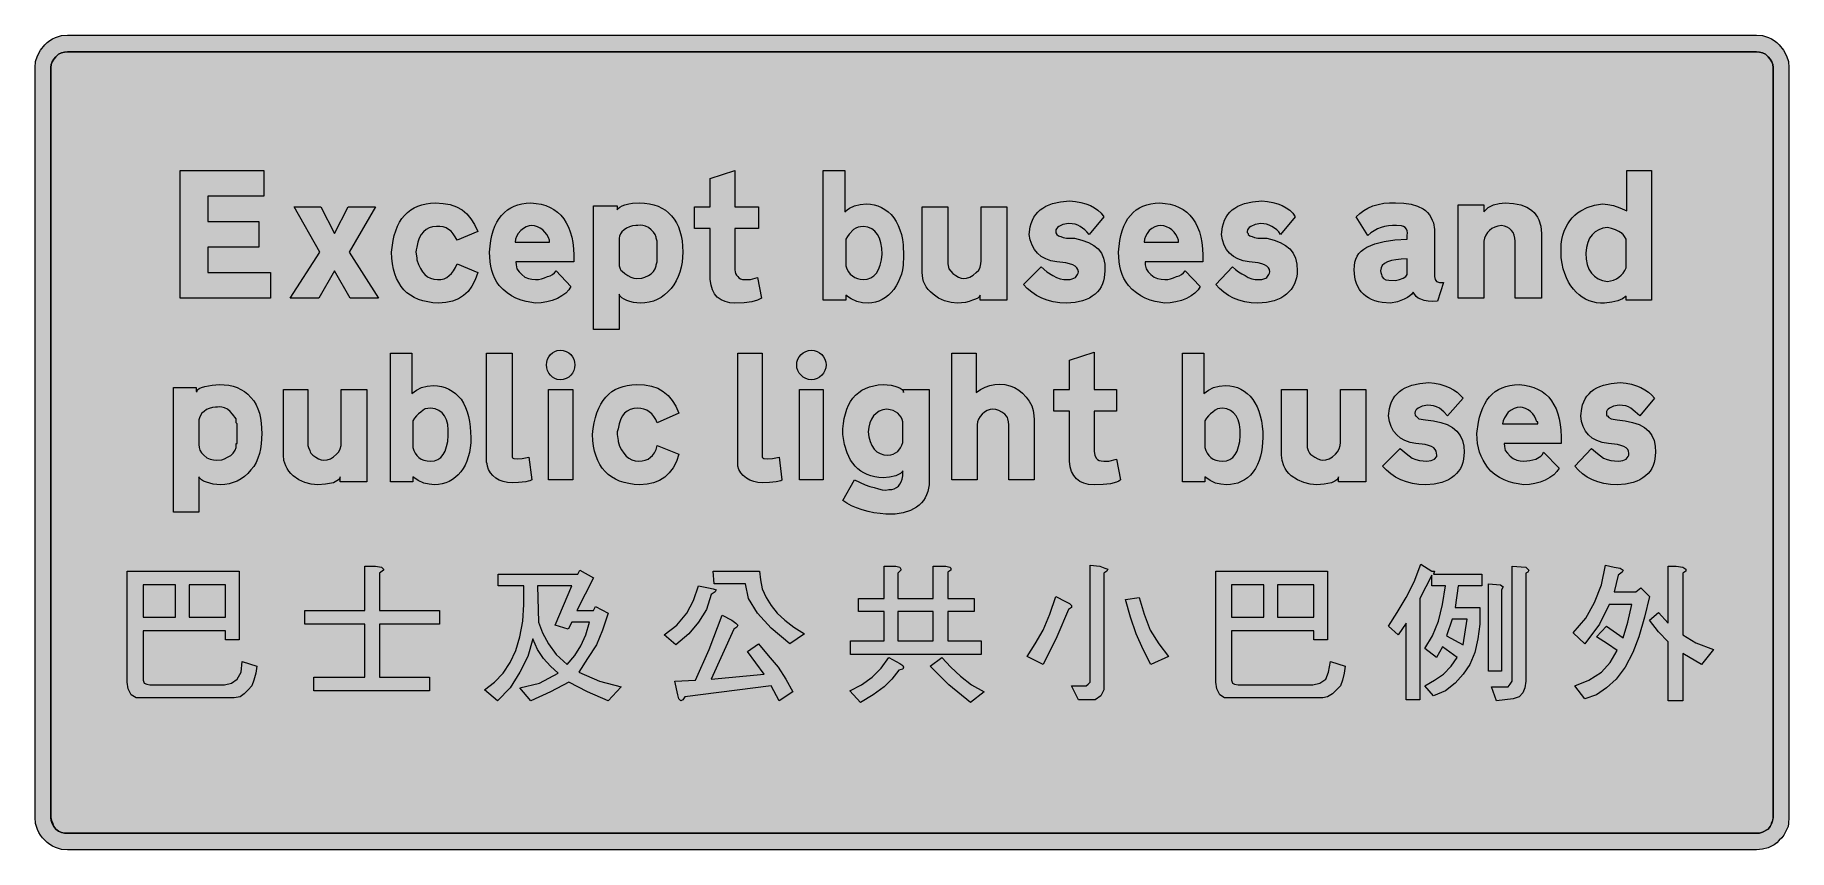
# Model space of a CAD drawing. Header units: metres. Extents: x 16 to 552, y 12 to 261.
import ezdxf

# ---------------------------------------------------------------- set-up
doc = ezdxf.new("R2010")
doc.units = ezdxf.units.M
doc.layers.add('FILL_BLACK_000000', color=7, linetype='Continuous', true_color=0x000000)
doc.layers.add('FILL_WHITE_FFFFFF', color=7, linetype='Continuous', true_color=0xffffff)

msp = doc.modelspace()

# ---------------------------------------------------------------- hatches: boundary and pattern name
at = {"layer": 'FILL_BLACK_000000', "true_color": 0x000000}
h = msp.add_hatch(color=7, dxfattribs=at)
h.dxf.hatch_style = 1
h.paths.add_polyline_path([(544.39, 261.19), (546.22, 260.65), (547.11, 260.23), (547.95, 259.71), (548.74, 259.09), (549.45, 258.36), (550.8, 256.73), (551.74, 255.02), (552.28, 253.26), (552.45, 251.46), (552.45, 22.26), (552.37, 20.46), (552.2, 19.56), (551.85, 18.66), (550.87, 16.9), (550.25, 16.09), (549.45, 15.36), (548.72, 14.56), (547.91, 13.93), (546.15, 12.96), (544.35, 12.55), (542.55, 12.36), (26.25, 12.36), (24.41, 12.53), (22.57, 13.07), (21.69, 13.49), (20.85, 14.01), (20.06, 14.63), (19.35, 15.36), (18.62, 16.07), (18, 16.86), (17.48, 17.7), (17.06, 18.58), (16.52, 20.42), (16.35, 22.26), (16.35, 251.46), (16.52, 253.26), (17.06, 255.02), (18, 256.73), (19.35, 258.36), (20.06, 259.09), (20.85, 259.71), (21.69, 260.23), (22.57, 260.65), (24.41, 261.19), (26.25, 261.36), (542.55, 261.36), (544.39, 261.19)])
h.paths.add_polyline_path([(24.45, 255.96), (23.55, 255.5), (22.65, 254.76), (22.04, 254.03), (21.56, 253.22), (21.26, 252.36), (21.15, 251.46), (21.15, 22.26), (21.34, 21.36), (21.75, 20.46), (21.85, 20.01), (22.09, 19.56), (22.65, 18.66), (23.55, 18.09), (24.45, 17.72), (25.35, 17.52), (26.25, 17.46), (542.55, 17.46), (543.45, 17.5), (544.35, 17.76), (546.15, 18.66), (546.76, 19.56), (547.24, 20.46), (547.54, 21.36), (547.65, 22.26), (547.65, 251.46), (547.54, 252.36), (547.24, 253.22), (546.76, 254.03), (546.15, 254.76), (545.25, 255.5), (544.35, 255.96), (543.45, 256.19), (542.55, 256.26), (26.25, 256.26), (25.35, 256.19), (24.45, 255.96)], flags=16)
h = msp.add_hatch(color=7, dxfattribs=at)
h.dxf.hatch_style = 1
h.paths.add_polyline_path([(69.15, 188.76), (88.35, 188.76), (88.35, 180.96), (60.75, 180.96), (60.75, 219.96), (86.25, 219.96), (86.25, 212.16), (69.15, 212.16), (69.15, 204.36), (84.75, 204.36), (84.75, 196.56), (69.15, 196.56), (69.15, 188.76)])
h = msp.add_hatch(color=7, dxfattribs=at)
h.dxf.hatch_style = 1
h.paths.add_polyline_path([(237.45, 208.86), (237.45, 202.26), (230.25, 202.26), (230.25, 189.66), (230.31, 189.04), (230.48, 188.5), (230.76, 188.01), (231.15, 187.56), (231.48, 187.17), (231.97, 186.88), (232.58, 186.72), (233.25, 186.66), (235.05, 186.66), (237.15, 187.26), (238.35, 180.96), (237.17, 180.35), (235.42, 179.87), (233.12, 179.57), (230.25, 179.46), (228.73, 179.57), (227.32, 179.91), (226.03, 180.47), (224.85, 181.26), (224.06, 182.27), (223.46, 183.51), (223.04, 184.97), (222.75, 186.66), (222.75, 202.26), (217.95, 202.26), (217.95, 208.86), (222.75, 208.86), (222.75, 217.56), (230.25, 219.96), (230.25, 208.86), (237.45, 208.86)])
h = msp.add_hatch(color=7, dxfattribs=at)
h.dxf.hatch_style = 1
h.paths.add_polyline_path([(267.49, 179.98), (265.78, 180.73), (264.95, 181.24), (264.15, 181.86), (264.15, 180.36), (257.25, 180.36), (257.25, 219.96), (263.85, 219.96), (263.85, 207.36), (264.54, 207.98), (265.26, 208.49), (266.81, 209.23), (268.53, 209.64), (270.45, 209.76), (271.67, 209.69), (272.86, 209.48), (274, 209.14), (275.1, 208.67), (276.14, 208.08), (277.12, 207.36), (278.02, 206.52), (278.85, 205.56), (279.58, 204.39), (280.2, 203.14), (280.72, 201.81), (281.14, 200.38), (281.45, 198.88), (281.68, 197.29), (281.85, 193.86), (281.68, 191), (281.45, 189.63), (281.14, 188.31), (280.72, 187.05), (280.2, 185.84), (279.58, 184.71), (278.85, 183.66), (278.03, 182.7), (277.17, 181.86), (276.25, 181.14), (275.29, 180.55), (274.28, 180.08), (273.24, 179.74), (272.16, 179.53), (271.05, 179.46), (269.25, 179.58), (267.49, 179.98)])
h.paths.add_polyline_path([(271.79, 187.16), (272.72, 187.78), (273.52, 188.65), (274.18, 189.75), (274.7, 191.09), (275.05, 192.66), (275.25, 194.46), (275.17, 196.27), (274.91, 197.88), (274.47, 199.28), (273.86, 200.46), (273.07, 201.42), (272.09, 202.14), (270.91, 202.62), (269.55, 202.86), (268.7, 202.8), (267.94, 202.63), (267.23, 202.35), (266.55, 201.96), (265.24, 200.57), (264.65, 199.81), (264.15, 198.96), (264.15, 190.86), (264.53, 189.9), (264.99, 189.06), (265.54, 188.34), (266.17, 187.75), (266.89, 187.28), (267.69, 186.94), (268.58, 186.73), (269.55, 186.66), (270.73, 186.79), (271.79, 187.16)], flags=16)
h = msp.add_hatch(color=7, dxfattribs=at)
h.dxf.hatch_style = 1
h.paths.add_polyline_path([(510.45, 219.96), (510.45, 180.36), (502.65, 180.36), (502.65, 181.56), (501.58, 180.77), (500.14, 180.17), (498.3, 179.75), (496.05, 179.46), (494.83, 179.46), (493.64, 179.59), (492.48, 179.83), (491.37, 180.18), (490.31, 180.65), (489.29, 181.24), (488.33, 181.94), (487.42, 182.76), (486.59, 183.69), (485.81, 184.73), (485.11, 185.88), (484.49, 187.14), (483.95, 188.51), (483.49, 189.98), (483.12, 191.57), (482.85, 193.26), (482.85, 194.16), (482.85, 196.86), (482.85, 197.46), (483.07, 198.88), (483.38, 200.2), (483.78, 201.44), (484.27, 202.59), (484.84, 203.65), (485.49, 204.62), (486.22, 205.51), (487.01, 206.31), (487.87, 207.03), (488.8, 207.66), (490.82, 208.68), (493.05, 209.38), (495.45, 209.76), (497.09, 209.64), (498.86, 209.27), (500.81, 208.62), (502.95, 207.66), (502.95, 219.96), (510.45, 219.96)])
h.paths.add_polyline_path([(502.65, 198.96), (502.2, 199.82), (501.75, 200.46), (501.49, 200.61), (501.45, 200.76), (500.49, 201.38), (499.42, 201.88), (498.24, 202.28), (496.95, 202.56), (495.56, 202.34), (494.32, 201.89), (493.23, 201.23), (492.3, 200.35), (491.54, 199.26), (490.96, 197.96), (490.56, 196.46), (490.35, 194.76), (490.46, 192.86), (490.79, 191.21), (491.33, 189.79), (492.07, 188.61), (493.02, 187.65), (494.15, 186.91), (495.46, 186.38), (496.95, 186.06), (497.93, 186.23), (498.85, 186.51), (499.7, 186.89), (500.47, 187.37), (501.16, 187.96), (501.76, 188.63), (502.26, 189.4), (502.65, 190.26), (502.65, 197.16), (502.65, 198.96)], flags=16)
h = msp.add_hatch(color=7, dxfattribs=at)
h.dxf.hatch_style = 1
h.paths.add_polyline_path([(141.11, 209.94), (143.25, 209.57), (145.16, 208.92), (146.85, 207.96), (148.32, 206.72), (149.59, 205.22), (150.69, 203.45), (151.65, 201.36), (145.35, 198.66), (144.77, 199.71), (144.15, 200.62), (143.49, 201.39), (142.76, 202), (141.97, 202.45), (141.09, 202.75), (140.12, 202.89), (139.05, 202.86), (137.87, 202.76), (136.8, 202.47), (135.86, 201.97), (135.04, 201.28), (134.34, 200.4), (133.78, 199.32), (133.34, 198.04), (133.05, 196.56), (132.79, 195.7), (132.75, 195.06), (133.05, 193.26), (133.05, 192.66), (133.54, 191.28), (134.12, 190.08), (134.78, 189.05), (135.52, 188.2), (136.35, 187.53), (137.27, 187.05), (138.27, 186.76), (139.35, 186.66), (140.42, 186.72), (141.37, 186.92), (142.22, 187.29), (142.95, 187.86), (143.62, 188.46), (144.26, 189.32), (144.85, 190.35), (145.35, 191.46), (151.65, 188.76), (150.88, 186.55), (149.9, 184.65), (148.72, 183.05), (147.34, 181.75), (145.74, 180.74), (143.93, 180.03), (141.9, 179.6), (139.65, 179.46), (137.96, 179.57), (136.37, 179.8), (134.89, 180.14), (133.52, 180.59), (132.25, 181.16), (131.09, 181.84), (130.03, 182.64), (129.08, 183.55), (128.23, 184.58), (127.49, 185.72), (126.85, 186.98), (126.32, 188.36), (125.89, 189.86), (125.57, 191.47), (125.36, 193.21), (125.25, 195.06), (125.76, 198.55), (126.14, 200.12), (126.6, 201.58), (127.15, 202.93), (127.78, 204.16), (128.5, 205.27), (129.3, 206.27), (130.19, 207.16), (131.16, 207.92), (132.21, 208.58), (133.35, 209.11), (134.57, 209.52), (135.88, 209.82), (137.27, 210), (138.75, 210.06), (141.11, 209.94)])
h = msp.add_hatch(color=7, dxfattribs=at)
h.dxf.hatch_style = 1
h.paths.add_polyline_path([(163.39, 191.12), (163.65, 189.96), (164.29, 189.06), (165.15, 188.16), (166.1, 187.42), (167.14, 186.96), (168.23, 186.73), (169.35, 186.66), (170.25, 186.72), (171.15, 186.88), (172.05, 187.17), (172.95, 187.56), (173.79, 187.84), (174.52, 188.23), (175.14, 188.74), (175.65, 189.36), (180.15, 184.56), (179.53, 183.48), (178.59, 182.5), (177.39, 181.63), (175.99, 180.88), (174.43, 180.28), (172.77, 179.83), (171.06, 179.56), (169.35, 179.46), (166.46, 179.98), (164.92, 180.39), (163.35, 180.96), (162, 181.7), (160.69, 182.57), (159.43, 183.62), (158.25, 184.86), (157.52, 185.9), (156.9, 187), (156.38, 188.17), (155.96, 189.4), (155.65, 190.7), (155.42, 192.07), (155.25, 195.06), (155.41, 196.86), (155.66, 198.55), (155.99, 200.12), (156.42, 201.58), (156.93, 202.93), (157.52, 204.16), (158.2, 205.27), (158.96, 206.27), (159.8, 207.16), (160.73, 207.92), (161.73, 208.58), (162.8, 209.11), (163.95, 209.52), (165.18, 209.82), (166.48, 210), (167.85, 210.06), (169.48, 209.93), (171.01, 209.67), (172.44, 209.26), (173.75, 208.72), (174.96, 208.05), (176.06, 207.24), (177.05, 206.3), (177.94, 205.22), (178.71, 204.02), (179.38, 202.69), (179.93, 201.23), (180.38, 199.64), (180.71, 197.93), (180.94, 196.09), (181.05, 194.14), (181.05, 192.06), (163.35, 192.06), (163.39, 191.12)])
h.paths.add_polyline_path([(173.55, 198.66), (173.24, 199.54), (172.79, 200.38), (172.21, 201.14), (171.52, 201.81), (170.76, 202.37), (169.92, 202.79), (169.05, 203.07), (168.15, 203.16), (167.38, 203.05), (166.5, 202.75), (165.62, 202.27), (164.85, 201.66), (164.06, 200.76), (163.5, 199.86), (163.16, 198.96), (163.05, 198.06), (173.55, 198.06), (173.55, 198.66)], flags=16)
h = msp.add_hatch(color=7, dxfattribs=at)
h.dxf.hatch_style = 1
h.paths.add_polyline_path([(214.12, 191.93), (213.84, 190.41), (213.45, 188.95), (212.94, 187.55), (212.32, 186.24), (211.59, 185.04), (210.75, 183.96), (209.81, 182.91), (208.79, 181.99), (207.7, 181.22), (206.55, 180.58), (205.34, 180.09), (204.08, 179.74), (202.78, 179.53), (201.45, 179.46), (200.33, 179.51), (199.24, 179.67), (198.2, 179.92), (197.25, 180.25), (196.41, 180.65), (195.71, 181.11), (195.18, 181.61), (194.85, 182.16), (194.85, 171.36), (187.05, 171.36), (187.05, 209.16), (194.25, 209.16), (194.25, 207.96), (194.58, 208.41), (195.11, 208.82), (195.81, 209.18), (196.65, 209.46), (197.82, 209.81), (199.01, 209.98), (201.15, 210.06), (202.68, 210), (204.13, 209.81), (205.49, 209.5), (206.76, 209.07), (207.93, 208.51), (209.02, 207.85), (210.01, 207.06), (210.9, 206.16), (211.69, 205.15), (212.39, 204.02), (212.98, 202.79), (213.47, 201.45), (213.85, 200.01), (214.13, 198.46), (214.29, 196.81), (214.35, 195.06), (214.29, 193.49), (214.12, 191.93)])
h.paths.add_polyline_path([(202.78, 187.34), (203.85, 187.86), (204.69, 188.41), (205.39, 189.13), (205.92, 189.97), (206.25, 190.86), (206.25, 191.16), (206.55, 192.06), (206.55, 198.06), (206.55, 198.36), (206.25, 199.26), (206.25, 199.56), (205.92, 200.41), (205.39, 201.17), (204.69, 201.88), (203.85, 202.56), (202.95, 202.95), (202.09, 203.2), (201.28, 203.28), (200.55, 203.16), (200.25, 203.16), (199.95, 203.16), (198.96, 203.07), (198.01, 202.8), (197.15, 202.4), (196.39, 201.88), (195.75, 201.28), (195.27, 200.63), (194.96, 199.94), (194.85, 199.26), (194.85, 191.76), (194.89, 190.86), (195.15, 189.96), (195.43, 189.56), (195.79, 189.21), (196.65, 188.46), (197.55, 187.85), (198.45, 187.37), (199.35, 187.07), (200.25, 186.96), (201.82, 187.07), (202.78, 187.34)], flags=16)
h = msp.add_hatch(color=7, dxfattribs=at)
h.dxf.hatch_style = 1
h.paths.add_polyline_path([(343.18, 187.22), (342.95, 186.24), (342.64, 185.31), (342.22, 184.44), (341.7, 183.62), (341.08, 182.86), (340.35, 182.16), (339.52, 181.53), (338.61, 180.98), (337.62, 180.51), (336.56, 180.13), (334.23, 179.63), (331.65, 179.46), (329.57, 179.56), (327.6, 179.84), (325.76, 180.31), (324.04, 180.96), (322.44, 181.77), (320.98, 182.75), (319.64, 183.88), (318.45, 185.16), (323.85, 190.56), (325.65, 188.98), (327.45, 187.86), (328.57, 187.29), (329.7, 186.92), (330.82, 186.72), (331.95, 186.66), (332.75, 186.71), (333.37, 186.85), (334.35, 187.26), (335.02, 188.16), (335.19, 188.61), (335.25, 189.06), (335.14, 189.69), (334.81, 190.25), (334.27, 190.72), (333.52, 191.12), (332.58, 191.45), (331.45, 191.72), (328.65, 192.06), (326.85, 192.4), (325.27, 192.95), (323.91, 193.72), (322.76, 194.68), (321.83, 195.85), (321.1, 197.21), (320.57, 198.75), (320.25, 200.46), (320.54, 202.78), (320.83, 203.83), (321.2, 204.8), (321.66, 205.69), (322.22, 206.51), (322.86, 207.25), (323.59, 207.92), (324.4, 208.52), (325.31, 209.04), (327.38, 209.87), (329.79, 210.41), (332.55, 210.66), (334.38, 210.49), (336.05, 210.21), (337.56, 209.8), (338.92, 209.27), (340.15, 208.62), (341.24, 207.83), (342.21, 206.92), (343.05, 205.86), (338.55, 200.46), (337.87, 201.26), (337.2, 201.88), (335.85, 202.86), (335.12, 203.25), (334.27, 203.53), (333.32, 203.7), (332.25, 203.76), (330.5, 203.43), (329.29, 202.9), (328.87, 202.57), (328.58, 202.2), (328.41, 201.8), (328.35, 201.36), (328.39, 200.91), (328.65, 200.46), (329.14, 200.05), (329.45, 199.91), (329.85, 199.86), (330.63, 199.51), (331.61, 199.33), (334.05, 199.26), (336.36, 198.72), (338.33, 198.01), (339.97, 197.1), (341.29, 196), (342.28, 194.68), (342.95, 193.14), (343.31, 191.37), (343.35, 189.36), (343.18, 187.22)])
h = msp.add_hatch(color=7, dxfattribs=at)
h.dxf.hatch_style = 1
h.paths.add_polyline_path([(355.69, 191.12), (355.95, 189.96), (356.59, 189.06), (357.45, 188.16), (358.4, 187.42), (359.44, 186.96), (360.53, 186.73), (361.65, 186.66), (362.55, 186.72), (363.45, 186.88), (364.35, 187.17), (365.25, 187.56), (366.09, 187.84), (366.82, 188.23), (367.44, 188.74), (367.95, 189.36), (372.45, 184.56), (371.83, 183.48), (370.89, 182.5), (369.69, 181.63), (368.29, 180.88), (366.73, 180.28), (365.07, 179.83), (363.36, 179.56), (361.65, 179.46), (358.76, 179.98), (357.22, 180.39), (355.65, 180.96), (354.3, 181.7), (352.99, 182.57), (351.73, 183.62), (350.55, 184.86), (349.82, 185.9), (349.2, 187), (348.68, 188.17), (348.26, 189.4), (347.95, 190.7), (347.72, 192.07), (347.55, 195.06), (347.94, 198.55), (348.27, 200.12), (348.67, 201.58), (349.17, 202.93), (349.74, 204.16), (350.4, 205.27), (351.15, 206.27), (351.98, 207.16), (352.89, 207.92), (353.89, 208.58), (354.97, 209.11), (356.14, 209.52), (357.39, 209.82), (358.73, 210), (360.15, 210.06), (361.78, 209.93), (363.31, 209.67), (364.74, 209.26), (366.05, 208.72), (367.26, 208.05), (368.36, 207.24), (369.35, 206.3), (370.24, 205.22), (371.01, 204.02), (371.68, 202.69), (372.23, 201.23), (372.68, 199.64), (373.01, 197.93), (373.24, 196.09), (373.35, 194.14), (373.35, 192.06), (355.65, 192.06), (355.69, 191.12)])
h.paths.add_polyline_path([(365.85, 198.66), (365.54, 199.54), (365.09, 200.38), (364.51, 201.14), (363.82, 201.81), (363.06, 202.37), (362.22, 202.79), (361.35, 203.07), (360.45, 203.16), (359.55, 203.05), (358.65, 202.75), (357.75, 202.27), (356.85, 201.66), (356.24, 200.76), (355.76, 199.86), (355.46, 198.96), (355.35, 198.06), (365.85, 198.06), (365.85, 198.66)], flags=16)
h = msp.add_hatch(color=7, dxfattribs=at)
h.dxf.hatch_style = 1
h.paths.add_polyline_path([(402.09, 188.26), (401.93, 187.22), (401.66, 186.24), (401.29, 185.31), (400.82, 184.44), (400.25, 183.62), (399.59, 182.86), (398.85, 182.16), (398.02, 181.53), (397.11, 180.98), (396.12, 180.51), (395.06, 180.13), (392.73, 179.63), (390.15, 179.46), (388.08, 179.56), (386.15, 179.84), (384.35, 180.31), (382.69, 180.96), (381.15, 181.77), (379.73, 182.75), (378.43, 183.88), (377.25, 185.16), (382.35, 190.56), (383.25, 189.72), (384.19, 188.98), (385.18, 188.37), (386.25, 187.86), (387.2, 187.29), (388.24, 186.92), (389.33, 186.72), (390.45, 186.66), (391.29, 186.71), (391.99, 186.85), (392.52, 187.04), (392.85, 187.26), (393.52, 188.16), (393.69, 188.61), (393.75, 189.06), (393.65, 189.69), (393.36, 190.25), (392.86, 190.72), (392.18, 191.12), (391.29, 191.45), (390.21, 191.72), (387.45, 192.06), (385.64, 192.4), (384.03, 192.95), (382.63, 193.72), (381.45, 194.68), (380.49, 195.85), (379.77, 197.21), (379.29, 198.75), (379.05, 200.46), (379.33, 202.78), (379.6, 203.83), (379.96, 204.8), (380.4, 205.69), (380.94, 206.51), (381.56, 207.25), (382.27, 207.92), (383.08, 208.52), (383.98, 209.04), (384.97, 209.49), (386.05, 209.87), (388.51, 210.41), (391.35, 210.66), (393.09, 210.49), (394.72, 210.21), (396.21, 209.8), (397.57, 209.27), (398.8, 208.62), (399.87, 207.83), (400.79, 206.92), (401.55, 205.86), (397.05, 200.46), (396.54, 201.26), (395.92, 201.88), (395.19, 202.4), (394.35, 202.86), (393.62, 203.25), (392.81, 203.53), (391.95, 203.7), (391.05, 203.76), (389.25, 203.43), (387.94, 202.9), (387.47, 202.57), (387.13, 202.2), (386.92, 201.8), (386.85, 201.36), (386.89, 201.06), (387.15, 200.76), (387.15, 200.46), (387.64, 200.05), (387.95, 199.91), (388.35, 199.86), (389.14, 199.51), (390.15, 199.33), (392.85, 199.26), (395.06, 198.72), (396.96, 198.01), (398.56, 197.1), (399.86, 196), (400.87, 194.68), (401.58, 193.14), (402.01, 191.37), (402.15, 189.36), (402.09, 188.26)])
h = msp.add_hatch(color=7, dxfattribs=at)
h.dxf.hatch_style = 1
h.paths.add_polyline_path([(435.87, 200.96), (435.79, 201.58), (435.54, 202.1), (435.15, 202.56), (434.64, 202.91), (434.02, 203.08), (432.45, 203.16), (431.23, 203.2), (430.04, 203.11), (428.88, 202.9), (427.76, 202.56), (426.69, 202.11), (425.66, 201.56), (424.68, 200.9), (423.75, 200.16), (420.15, 205.86), (421.28, 206.88), (422.47, 207.73), (423.78, 208.48), (425.25, 209.16), (426.88, 209.6), (428.59, 209.95), (430.35, 210.13), (432.15, 210.06), (434.71, 210.03), (436.98, 209.72), (438.95, 209.13), (440.63, 208.26), (441.35, 207.72), (441.99, 207.11), (442.55, 206.42), (443.03, 205.67), (443.44, 204.85), (443.76, 203.96), (444.15, 201.96), (444.15, 187.56), (444.34, 186.7), (444.75, 186.06), (445.69, 185.8), (446.85, 185.76), (445.05, 180.06), (443.54, 179.94), (442.16, 180.02), (440.96, 180.27), (439.95, 180.66), (439.15, 180.99), (438.52, 181.48), (437.55, 182.76), (437.19, 182.2), (436.6, 181.65), (435.82, 181.14), (434.89, 180.66), (432.78, 179.89), (430.65, 179.46), (428.11, 179.64), (426.95, 179.86), (425.88, 180.17), (424.89, 180.56), (423.97, 181.03), (423.15, 181.57), (422.4, 182.2), (421.74, 182.89), (421.16, 183.66), (420.67, 184.5), (420.27, 185.41), (419.96, 186.38), (419.73, 187.41), (419.55, 189.66), (419.61, 190.84), (419.78, 191.92), (420.07, 192.9), (420.49, 193.78), (421.03, 194.59), (421.7, 195.31), (422.51, 195.97), (423.45, 196.56), (425.88, 197.57), (428.7, 198.32), (431.97, 198.8), (435.75, 198.96), (435.75, 200.16), (435.87, 200.96)])
h.paths.add_polyline_path([(427.95, 188.16), (428, 187.76), (428.14, 187.45), (428.55, 186.96), (429.28, 186.61), (430.12, 186.43), (432.15, 186.36), (433.43, 186.64), (434.51, 187.03), (435.31, 187.54), (435.75, 188.16), (435.75, 192.96), (433.88, 192.9), (432.3, 192.73), (430.94, 192.45), (429.75, 192.06), (428.79, 191.55), (428.14, 190.93), (427.77, 190.2), (427.65, 189.36), (427.69, 188.76), (427.95, 188.16)], flags=16)
h = msp.add_hatch(color=7, dxfattribs=at)
h.dxf.hatch_style = 1
h.paths.add_polyline_path([(468.75, 180.96), (468.75, 197.46), (468.75, 197.76), (468.75, 198.06), (468.75, 198.36), (468.68, 199.33), (468.47, 200.21), (468.13, 200.99), (467.66, 201.66), (467.07, 202.22), (466.35, 202.66), (465.51, 202.98), (464.55, 203.16), (463.48, 202.98), (462.52, 202.66), (461.68, 202.22), (460.95, 201.66), (460.33, 200.99), (459.82, 200.21), (459.43, 199.33), (459.15, 198.36), (459.15, 198.06), (459.15, 180.96), (451.35, 180.96), (451.35, 209.46), (459.15, 209.46), (459.15, 207.36), (460.54, 208.63), (461.3, 209.13), (462.15, 209.46), (463.84, 209.87), (465.75, 210.06), (468.28, 209.92), (470.48, 209.49), (472.35, 208.78), (473.16, 208.31), (473.89, 207.77), (474.54, 207.16), (475.1, 206.47), (475.59, 205.71), (476, 204.87), (476.58, 202.97), (476.85, 200.76), (476.85, 200.46), (476.85, 200.16), (476.85, 180.96), (468.75, 180.96)])
h = msp.add_hatch(color=7, dxfattribs=at)
h.dxf.hatch_style = 1
h.paths.add_polyline_path([(120.45, 208.86), (112.35, 195.06), (121.35, 180.96), (112.65, 180.96), (107.85, 189.36), (103.05, 180.96), (94.35, 180.96), (103.35, 195.06), (95.55, 208.86), (103.65, 208.86), (107.85, 200.76), (112.05, 208.86), (120.45, 208.86)])
h = msp.add_hatch(color=7, dxfattribs=at)
h.dxf.hatch_style = 1
h.paths.add_polyline_path([(313.35, 208.86), (313.35, 180.36), (305.25, 180.36), (305.25, 181.86), (304.96, 181.41), (304.5, 181), (303.82, 180.64), (302.85, 180.36), (301.85, 179.97), (300.71, 179.68), (299.52, 179.52), (298.35, 179.46), (296.33, 179.63), (294.37, 180.13), (292.53, 180.98), (290.85, 182.16), (290.02, 182.86), (289.32, 183.61), (288.75, 184.41), (288.3, 185.23), (287.96, 186.09), (287.73, 186.97), (287.55, 188.76), (287.55, 208.86), (295.35, 208.86), (295.35, 191.46), (295.65, 189.96), (296.85, 188.46), (297.75, 187.85), (298.61, 187.37), (299.42, 187.07), (300.15, 186.96), (301.1, 187.07), (302.1, 187.41), (303.1, 187.97), (304.05, 188.76), (304.79, 189.53), (305.25, 190.45), (305.48, 191.42), (305.55, 192.36), (305.55, 208.86), (313.35, 208.86)])
h = msp.add_hatch(color=7, dxfattribs=at)
h.dxf.hatch_style = 1
h.paths.add_polyline_path([(135.15, 124.48), (133.47, 125.23), (131.85, 126.36), (131.85, 124.86), (124.95, 124.86), (124.95, 164.16), (131.55, 164.16), (131.55, 151.86), (132.96, 152.87), (134.51, 153.62), (136.23, 154.1), (138.15, 154.26), (139.37, 154.19), (140.56, 153.98), (141.7, 153.64), (142.8, 153.17), (143.84, 152.58), (144.82, 151.86), (145.72, 151.02), (146.55, 150.06), (147.28, 148.88), (147.9, 147.6), (148.42, 146.23), (148.84, 144.77), (149.15, 143.25), (149.38, 141.66), (149.55, 138.36), (149.5, 136.76), (149.34, 135.24), (149.09, 133.8), (148.74, 132.44), (148.3, 131.17), (147.78, 129.98), (147.17, 128.89), (146.47, 127.9), (145.71, 127.01), (144.86, 126.22), (143.95, 125.55), (142.97, 124.99), (141.93, 124.54), (140.82, 124.22), (139.66, 124.03), (138.45, 123.96), (136.83, 124.08), (135.15, 124.48)])
h.paths.add_polyline_path([(139.44, 131.66), (140.33, 132.28), (141.07, 133.15), (141.68, 134.25), (142.14, 135.59), (142.47, 137.16), (142.65, 138.96), (142.66, 140.77), (142.48, 142.38), (142.1, 143.78), (141.52, 144.96), (140.75, 145.92), (139.78, 146.64), (138.61, 147.12), (137.25, 147.36), (136.4, 147.3), (135.64, 147.1), (134.93, 146.73), (134.25, 146.16), (133.58, 145.65), (132.94, 145.03), (132.35, 144.3), (131.85, 143.46), (131.85, 135.36), (132.13, 134.4), (132.52, 133.56), (133.03, 132.84), (133.65, 132.25), (134.38, 131.78), (135.22, 131.44), (136.18, 131.23), (137.25, 131.16), (138.42, 131.29), (139.44, 131.66)], flags=16)
h = msp.add_hatch(color=7, dxfattribs=at)
h.dxf.hatch_style = 1
h.paths.add_polyline_path([(162.15, 133.86), (162.15, 133.56), (162.15, 132.66), (162.15, 132.36), (162.33, 132.16), (162.65, 132.02), (163.69, 131.91), (165.23, 132.02), (167.25, 132.36), (168.15, 125.46), (167.96, 125.31), (167.55, 125.16), (167.06, 125.01), (166.35, 124.86), (164.14, 124.6), (162.15, 124.56), (160.73, 124.66), (159.42, 124.93), (158.22, 125.38), (157.16, 125.98), (156.26, 126.73), (155.53, 127.6), (154.98, 128.58), (154.65, 129.66), (154.5, 130.37), (154.35, 130.86), (154.35, 131.46), (154.35, 164.16), (162.15, 164.16), (162.15, 133.86)])
h = msp.add_hatch(color=7, dxfattribs=at)
h.dxf.hatch_style = 1
h.paths.add_polyline_path([(181.27, 159.68), (181.03, 158.84), (180.64, 158.08), (180.11, 157.41), (179.46, 156.85), (178.69, 156.43), (177.82, 156.15), (176.85, 156.06), (175.98, 156.15), (175.18, 156.43), (174.47, 156.85), (173.85, 157.41), (173.35, 158.08), (172.97, 158.84), (172.73, 159.68), (172.65, 160.56), (172.73, 161.44), (172.97, 162.28), (173.35, 163.04), (173.85, 163.71), (174.47, 164.27), (175.18, 164.69), (175.98, 164.97), (176.85, 165.06), (177.82, 164.97), (178.69, 164.69), (179.46, 164.27), (180.11, 163.71), (180.64, 163.04), (181.03, 162.28), (181.27, 161.44), (181.35, 160.56), (181.27, 159.68)])
h = msp.add_hatch(color=7, dxfattribs=at)
h.dxf.hatch_style = 1
h.paths.add_polyline_path([(238.65, 133.86), (238.65, 133.56), (238.65, 132.66), (238.65, 132.36), (238.83, 132.16), (239.15, 132.02), (240.19, 131.91), (241.73, 132.02), (243.75, 132.36), (244.65, 125.46), (244.61, 125.31), (244.35, 125.16), (242.85, 124.86), (240.86, 124.6), (238.65, 124.56), (237.32, 124.66), (236.04, 124.93), (234.85, 125.38), (233.77, 125.98), (232.84, 126.73), (232.07, 127.6), (231.5, 128.58), (231.15, 129.66), (231.15, 130.86), (231.15, 131.46), (231.15, 164.16), (238.65, 164.16), (238.65, 133.86)])
h = msp.add_hatch(color=7, dxfattribs=at)
h.dxf.hatch_style = 1
h.paths.add_polyline_path([(258.06, 159.68), (257.78, 158.84), (257.36, 158.08), (256.8, 157.41), (256.13, 156.85), (255.37, 156.43), (254.53, 156.15), (253.65, 156.06), (252.77, 156.15), (251.93, 156.43), (251.17, 156.85), (250.5, 157.41), (249.94, 158.08), (249.52, 158.84), (249.24, 159.68), (249.15, 160.56), (249.24, 161.44), (249.52, 162.28), (249.94, 163.04), (250.5, 163.71), (251.17, 164.27), (251.93, 164.69), (252.77, 164.97), (253.65, 165.06), (254.53, 164.97), (255.37, 164.69), (256.13, 164.27), (256.8, 163.71), (257.36, 163.04), (257.78, 162.28), (258.06, 161.44), (258.15, 160.56), (258.06, 159.68)])
h = msp.add_hatch(color=7, dxfattribs=at)
h.dxf.hatch_style = 1
h.paths.add_polyline_path([(305.34, 153.07), (306.72, 153.79), (308.17, 154.3), (309.67, 154.6), (311.2, 154.69), (312.74, 154.56), (314.26, 154.22), (315.75, 153.66), (317.04, 152.88), (318.22, 151.9), (319.29, 150.75), (320.25, 149.46), (320.99, 148.06), (321.45, 146.61), (321.68, 145.16), (321.75, 143.76), (321.75, 125.46), (313.95, 125.46), (313.95, 142.26), (313.91, 143.16), (313.65, 144.06), (313.55, 144.51), (313.31, 144.92), (312.75, 145.56), (311.85, 146.17), (310.95, 146.65), (310.05, 146.95), (309.15, 147.06), (308.25, 146.95), (307.39, 146.65), (306.58, 146.17), (305.85, 145.56), (305.24, 144.83), (304.76, 144.02), (304.46, 143.16), (304.35, 142.26), (304.35, 125.46), (296.55, 125.46), (296.55, 164.16), (304.05, 164.16), (304.05, 152.16), (305.34, 153.07)])
h = msp.add_hatch(color=7, dxfattribs=at)
h.dxf.hatch_style = 1
h.paths.add_polyline_path([(346.95, 153.06), (346.95, 146.46), (340.05, 146.46), (340.05, 134.16), (340.24, 133), (340.65, 132.06), (341.11, 131.67), (341.62, 131.38), (342.25, 131.22), (343.05, 131.16), (344.55, 131.16), (346.95, 131.76), (348.15, 125.46), (347.62, 125.05), (346.93, 124.72), (345.11, 124.26), (342.79, 124.03), (340.05, 123.96), (338.36, 124.07), (336.9, 124.41), (335.66, 124.97), (334.65, 125.76), (333.82, 126.77), (333.15, 128.01), (332.71, 129.47), (332.55, 131.16), (332.55, 146.46), (327.75, 146.46), (327.75, 153.06), (332.55, 153.06), (332.55, 162.06), (340.05, 164.46), (340.05, 153.06), (346.95, 153.06)])
h = msp.add_hatch(color=7, dxfattribs=at)
h.dxf.hatch_style = 1
h.paths.add_polyline_path([(377.14, 124.48), (375.53, 125.23), (373.95, 126.36), (373.95, 124.86), (367.05, 124.86), (367.05, 164.16), (373.65, 164.16), (373.65, 151.86), (375.06, 152.87), (376.61, 153.62), (378.33, 154.1), (380.25, 154.26), (381.52, 154.19), (382.72, 153.98), (383.86, 153.64), (384.94, 153.17), (385.95, 152.57), (386.89, 151.84), (387.75, 150.99), (388.54, 150.02), (389.24, 148.94), (389.86, 147.74), (390.4, 146.43), (390.84, 145.02), (391.19, 143.5), (391.44, 141.89), (391.6, 140.17), (391.65, 138.36), (391.48, 135.45), (391.25, 134.04), (390.94, 132.66), (390.52, 131.34), (390, 130.09), (389.38, 128.93), (388.65, 127.86), (387.83, 126.92), (386.96, 126.11), (386.03, 125.44), (385.05, 124.9), (384.01, 124.48), (382.91, 124.19), (381.76, 124.02), (380.55, 123.96), (378.8, 124.08), (377.14, 124.48)])
h.paths.add_polyline_path([(381.54, 131.66), (382.43, 132.28), (383.17, 133.15), (383.78, 134.25), (384.24, 135.59), (384.57, 137.16), (384.75, 138.96), (384.75, 140.77), (384.54, 142.38), (384.12, 143.78), (383.51, 144.96), (382.72, 145.92), (381.75, 146.64), (380.63, 147.12), (379.35, 147.36), (378.5, 147.3), (377.74, 147.1), (377.03, 146.73), (376.35, 146.16), (375.68, 145.65), (375.04, 145.03), (374.45, 144.3), (373.95, 143.46), (373.95, 135.36), (374.23, 134.4), (374.62, 133.56), (375.13, 132.84), (375.75, 132.25), (376.48, 131.78), (377.32, 131.44), (378.28, 131.23), (379.35, 131.16), (380.52, 131.29), (381.54, 131.66)], flags=16)
h = msp.add_hatch(color=7, dxfattribs=at)
h.dxf.hatch_style = 1
h.paths.add_polyline_path([(85.24, 134.91), (84.9, 133.45), (84.45, 132.05), (83.88, 130.74), (83.18, 129.54), (82.35, 128.46), (81.41, 127.41), (80.39, 126.49), (79.3, 125.72), (78.15, 125.08), (76.94, 124.59), (75.68, 124.24), (74.38, 124.03), (73.05, 123.96), (70.8, 124.17), (68.74, 124.71), (67.88, 125.07), (67.19, 125.48), (66.7, 125.91), (66.45, 126.36), (66.45, 115.56), (58.65, 115.56), (58.65, 153.66), (65.55, 153.66), (65.55, 152.46), (65.85, 152.46), (66.01, 152.91), (66.49, 153.32), (67.24, 153.68), (68.25, 153.96), (70.5, 154.37), (72.75, 154.56), (74.18, 154.5), (75.56, 154.33), (76.87, 154.04), (78.11, 153.62), (79.29, 153.08), (80.39, 152.41), (81.41, 151.6), (82.35, 150.66), (83.18, 149.59), (83.88, 148.42), (84.45, 147.15), (84.9, 145.78), (85.24, 144.34), (85.47, 142.81), (85.65, 139.56), (85.47, 136.43), (85.24, 134.91)])
h.paths.add_polyline_path([(74.25, 131.84), (75.15, 132.36), (76.16, 132.91), (76.95, 133.63), (77.51, 134.47), (77.85, 135.36), (77.85, 135.66), (77.85, 136.56), (78.15, 136.56), (78.15, 142.56), (77.85, 142.86), (77.85, 143.76), (77.85, 144.06), (76.72, 145.56), (75.99, 146.34), (75.15, 147.06), (74.26, 147.45), (73.42, 147.7), (72.7, 147.78), (72.15, 147.66), (71.85, 147.66), (71.55, 147.66), (70.56, 147.57), (69.61, 147.3), (68.75, 146.9), (67.99, 146.38), (67.35, 145.78), (66.87, 145.13), (66.56, 144.44), (66.45, 143.76), (66.45, 136.26), (66.52, 135.36), (66.75, 134.5), (67.21, 133.69), (67.95, 132.96), (68.9, 132.22), (69.9, 131.76), (70.9, 131.53), (71.85, 131.46), (73.39, 131.57), (74.25, 131.84)], flags=16)
h = msp.add_hatch(color=7, dxfattribs=at)
h.dxf.hatch_style = 1
h.paths.add_polyline_path([(117.75, 153.06), (117.75, 124.86), (109.65, 124.86), (109.65, 126.36), (109.49, 125.91), (109.05, 125.46), (107.55, 124.56), (105.15, 124.15), (102.75, 123.96), (100.73, 124.13), (98.77, 124.63), (96.93, 125.48), (95.25, 126.66), (94.52, 127.36), (93.9, 128.11), (93.38, 128.89), (92.96, 129.7), (92.42, 131.34), (92.25, 132.96), (92.25, 153.06), (99.75, 153.06), (99.75, 135.96), (99.94, 135.32), (100.35, 134.46), (100.45, 134.01), (100.69, 133.6), (101.25, 132.96), (102.15, 132.35), (103.01, 131.87), (103.82, 131.57), (104.55, 131.46), (105.62, 131.57), (106.61, 131.91), (107.55, 132.47), (108.45, 133.26), (109.19, 134.03), (109.65, 134.95), (109.88, 135.92), (109.95, 136.86), (109.95, 153.06), (117.75, 153.06)])
h = msp.add_hatch(color=7, dxfattribs=at)
h.dxf.hatch_style = 1
h.paths.add_polyline_path([(173.25, 125.46), (173.25, 153.06), (180.75, 153.06), (180.75, 125.46), (173.25, 125.46)])
h = msp.add_hatch(color=7, dxfattribs=at)
h.dxf.hatch_style = 1
h.paths.add_polyline_path([(202.61, 154.44), (204.75, 154.07), (206.66, 153.42), (208.35, 152.46), (209.82, 151.22), (211.09, 149.72), (212.19, 147.95), (213.15, 145.86), (206.55, 142.86), (206.06, 143.91), (205.49, 144.83), (204.84, 145.6), (204.11, 146.23), (203.32, 146.73), (202.46, 147.08), (201.53, 147.29), (200.55, 147.36), (199.37, 147.26), (198.3, 146.97), (197.36, 146.47), (196.54, 145.78), (195.84, 144.9), (195.28, 143.82), (194.84, 142.54), (194.55, 141.06), (194.29, 140.16), (194.25, 139.26), (194.55, 137.46), (194.55, 137.16), (195.04, 135.78), (195.62, 134.58), (196.28, 133.55), (197.02, 132.7), (197.85, 132.03), (198.77, 131.55), (199.77, 131.26), (200.85, 131.16), (201.92, 131.22), (202.87, 131.42), (203.72, 131.79), (204.45, 132.36), (205.12, 132.92), (205.72, 133.71), (206.22, 134.72), (206.55, 135.96), (213.15, 133.26), (212.38, 131.05), (211.4, 129.15), (210.22, 127.55), (208.84, 126.25), (207.24, 125.24), (205.43, 124.53), (203.4, 124.1), (201.15, 123.96), (199.46, 124.07), (197.87, 124.3), (196.39, 124.63), (195.02, 125.08), (193.75, 125.65), (192.59, 126.32), (191.53, 127.11), (190.57, 128.01), (189.73, 129.02), (188.99, 130.15), (188.35, 131.38), (187.82, 132.73), (187.39, 134.2), (187.07, 135.77), (186.86, 137.46), (186.75, 139.26), (186.96, 141.11), (187.26, 142.85), (187.64, 144.46), (188.1, 145.95), (188.65, 147.33), (189.28, 148.58), (190, 149.72), (190.8, 150.73), (191.69, 151.63), (192.66, 152.41), (193.71, 153.07), (194.85, 153.6), (196.07, 154.02), (197.38, 154.32), (198.77, 154.5), (200.25, 154.56), (202.61, 154.44)])
h = msp.add_hatch(color=7, dxfattribs=at)
h.dxf.hatch_style = 1
h.paths.add_polyline_path([(250.05, 125.46), (250.05, 153.06), (257.25, 153.06), (257.25, 125.46), (250.05, 125.46)])
h = msp.add_hatch(color=7, dxfattribs=at)
h.dxf.hatch_style = 1
h.paths.add_polyline_path([(289.23, 121.84), (288.88, 120.88), (288.43, 119.98), (287.89, 119.15), (287.27, 118.4), (286.55, 117.71), (285.75, 117.1), (284.86, 116.56), (283.9, 116.09), (281.72, 115.4), (279.23, 115.01), (276.45, 114.96), (274.63, 115.13), (272.78, 115.41), (270.96, 115.79), (269.17, 116.27), (267.48, 116.86), (265.9, 117.53), (264.48, 118.3), (263.25, 119.16), (266.85, 125.46), (270.07, 123.92), (271.49, 123.39), (272.85, 123.06), (274.14, 122.67), (275.32, 122.42), (276.39, 122.34), (277.35, 122.46), (278.21, 122.53), (278.98, 122.74), (279.65, 123.08), (280.24, 123.55), (280.72, 124.14), (281.1, 124.86), (281.38, 125.7), (281.55, 126.66), (281.55, 128.16), (281.26, 127.76), (280.84, 127.41), (279.45, 126.66), (277.5, 126.25), (275.55, 126.06), (274.24, 126.17), (272.99, 126.37), (271.82, 126.67), (270.72, 127.07), (269.69, 127.56), (268.73, 128.15), (267.85, 128.84), (267.04, 129.62), (266.3, 130.5), (265.64, 131.47), (265.05, 132.54), (264.54, 133.7), (263.74, 136.29), (263.25, 139.26), (263.3, 141.01), (263.45, 142.66), (263.69, 144.21), (264.03, 145.66), (264.47, 147), (265.01, 148.24), (265.64, 149.37), (266.36, 150.4), (267.18, 151.31), (268.1, 152.12), (269.11, 152.81), (270.21, 153.39), (271.41, 153.86), (272.7, 154.21), (274.08, 154.44), (275.55, 154.56), (276.85, 154.51), (278.05, 154.35), (279.13, 154.12), (280.05, 153.81), (280.81, 153.45), (281.37, 153.04), (281.73, 152.61), (281.85, 152.16), (281.85, 153.06), (289.65, 153.06), (289.65, 123.96), (289.49, 122.87), (289.23, 121.84)])
h.paths.add_polyline_path([(281.05, 144.61), (280.61, 145.24), (280.05, 145.78), (279.38, 146.25), (278.6, 146.62), (277.72, 146.89), (276.75, 147.06), (275.48, 146.84), (274.38, 146.4), (273.44, 145.77), (272.66, 144.96), (272.04, 143.98), (271.56, 142.84), (271.23, 141.56), (271.05, 140.16), (271.25, 138.56), (271.61, 137.14), (272.13, 135.9), (272.81, 134.87), (273.65, 134.05), (274.64, 133.45), (275.77, 133.08), (277.05, 132.96), (277.9, 133.06), (278.66, 133.33), (280.05, 134.16), (280.91, 135.28), (281.27, 136.02), (281.55, 136.86), (281.55, 143.16), (281.37, 143.92), (281.05, 144.61)], flags=16)
h = msp.add_hatch(color=7, dxfattribs=at)
h.dxf.hatch_style = 1
h.paths.add_polyline_path([(423.15, 153.06), (423.15, 124.86), (414.75, 124.86), (414.75, 126.36), (414.63, 125.91), (414.26, 125.46), (413.61, 125.01), (412.65, 124.56), (410.4, 124.15), (408.15, 123.96), (406.13, 124.13), (404.14, 124.63), (402.2, 125.48), (400.35, 126.66), (399.62, 127.36), (399, 128.11), (398.48, 128.89), (398.06, 129.7), (397.52, 131.34), (397.35, 132.96), (397.35, 153.06), (405.15, 153.06), (405.15, 135.96), (405.19, 135.32), (405.45, 134.46), (405.94, 133.6), (406.25, 133.24), (406.65, 132.96), (407.55, 132.35), (408.41, 131.87), (409.22, 131.57), (409.95, 131.46), (410.9, 131.57), (411.9, 131.91), (412.9, 132.47), (413.85, 133.26), (414.46, 134.03), (414.94, 134.95), (415.24, 135.92), (415.35, 136.86), (415.35, 153.06), (423.15, 153.06)])
h = msp.add_hatch(color=7, dxfattribs=at)
h.dxf.hatch_style = 1
h.paths.add_polyline_path([(452.98, 131.72), (452.75, 130.74), (452.44, 129.81), (452.02, 128.94), (451.5, 128.12), (450.88, 127.36), (450.15, 126.66), (449.32, 126.03), (448.41, 125.48), (447.42, 125.01), (446.36, 124.63), (444.03, 124.13), (441.45, 123.96), (439.37, 124.06), (437.4, 124.34), (435.56, 124.81), (433.84, 125.46), (432.24, 126.27), (430.78, 127.25), (429.44, 128.38), (428.25, 129.66), (433.65, 135.06), (435.45, 133.45), (437.25, 132.06), (438.37, 131.67), (439.5, 131.38), (440.62, 131.22), (441.75, 131.16), (443.06, 131.35), (444.15, 131.76), (444.79, 132.55), (444.87, 132.98), (444.75, 133.56), (444.65, 134.19), (444.36, 134.75), (443.86, 135.22), (443.17, 135.62), (442.29, 135.95), (441.21, 136.22), (438.45, 136.56), (436.65, 136.9), (435.07, 137.45), (433.71, 138.22), (432.56, 139.18), (431.63, 140.35), (430.9, 141.71), (430.37, 143.25), (430.05, 144.96), (430.34, 147.28), (430.63, 148.33), (431, 149.3), (431.46, 150.19), (432.02, 151.01), (432.66, 151.75), (433.39, 152.42), (434.2, 153.02), (435.11, 153.54), (437.18, 154.37), (439.59, 154.91), (442.35, 155.16), (444.09, 154.98), (445.72, 154.66), (447.23, 154.22), (448.61, 153.66), (449.87, 152.99), (451, 152.21), (451.99, 151.33), (452.85, 150.36), (448.05, 144.96), (446.96, 146.27), (445.65, 147.36), (444.75, 147.75), (443.85, 148.03), (442.95, 148.2), (442.05, 148.26), (440.3, 147.93), (439.09, 147.4), (438.67, 147.07), (438.38, 146.7), (438.21, 146.3), (438.15, 145.86), (438.19, 145.18), (438.28, 145.02), (438.45, 144.96), (439.35, 144.06), (441.37, 143.76), (443.85, 143.46), (446.07, 143.01), (448, 142.34), (449.64, 141.45), (450.97, 140.35), (452, 139.03), (452.71, 137.51), (453.09, 135.79), (453.15, 133.86), (452.98, 131.72)])
h = msp.add_hatch(color=7, dxfattribs=at)
h.dxf.hatch_style = 1
h.paths.add_polyline_path([(465.49, 135.62), (465.75, 134.46), (466.39, 133.56), (467.25, 132.66), (468.2, 131.92), (469.24, 131.46), (470.33, 131.23), (471.45, 131.16), (473.25, 131.35), (475.05, 131.76), (476.59, 132.7), (477.12, 133.24), (477.45, 133.86), (482.25, 129.06), (481.54, 127.98), (480.56, 127), (479.36, 126.13), (477.97, 125.38), (476.45, 124.78), (474.82, 124.33), (473.14, 124.06), (471.45, 123.96), (468.45, 124.48), (466.98, 124.89), (465.45, 125.46), (463.94, 126.2), (462.56, 127.07), (461.36, 128.12), (460.35, 129.36), (459.61, 130.4), (458.95, 131.5), (458.38, 132.67), (457.91, 133.9), (457.54, 135.2), (457.27, 136.57), (457.11, 138.03), (457.05, 139.56), (457.54, 143.05), (457.91, 144.62), (458.35, 146.08), (458.87, 147.43), (459.47, 148.66), (460.15, 149.77), (460.91, 150.77), (461.75, 151.66), (462.68, 152.42), (463.68, 153.08), (464.77, 153.61), (465.94, 154.02), (467.19, 154.32), (468.53, 154.5), (469.95, 154.56), (471.58, 154.38), (473.1, 154.08), (474.51, 153.65), (475.8, 153.1), (476.99, 152.42), (478.07, 151.61), (479.03, 150.67), (479.89, 149.61), (480.63, 148.42), (481.27, 147.11), (481.8, 145.67), (482.23, 144.1), (482.54, 142.4), (482.75, 140.58), (482.85, 138.63), (482.85, 136.56), (465.45, 136.56), (465.49, 135.62)])
h.paths.add_polyline_path([(475.65, 143.16), (475.35, 143.16), (475.13, 144.04), (474.72, 144.88), (474.16, 145.64), (473.47, 146.31), (472.71, 146.87), (471.89, 147.29), (471.06, 147.57), (470.25, 147.66), (469.35, 147.55), (468.45, 147.25), (467.55, 146.77), (466.65, 146.16), (465.52, 144.36), (465.13, 143.46), (464.85, 142.56), (475.65, 142.56), (475.65, 143.16)], flags=16)
h = msp.add_hatch(color=7, dxfattribs=at)
h.dxf.hatch_style = 1
h.paths.add_polyline_path([(511.48, 131.72), (511.25, 130.74), (510.94, 129.81), (510.52, 128.94), (510, 128.12), (509.38, 127.36), (508.65, 126.66), (507.82, 126.03), (506.91, 125.48), (505.92, 125.01), (504.86, 124.63), (502.53, 124.13), (499.95, 123.96), (497.87, 124.06), (495.91, 124.34), (494.08, 124.81), (492.37, 125.46), (490.82, 126.27), (489.4, 127.25), (488.15, 128.38), (487.05, 129.66), (492.15, 135.06), (493.95, 133.45), (495.75, 132.06), (496.87, 131.67), (498, 131.38), (499.12, 131.22), (500.25, 131.16), (501.05, 131.21), (501.67, 131.35), (502.65, 131.76), (503.33, 132.55), (503.49, 132.98), (503.55, 133.56), (503.45, 134.19), (503.16, 134.75), (502.66, 135.22), (501.98, 135.62), (501.09, 135.95), (500.01, 136.22), (497.25, 136.56), (495.35, 136.9), (493.7, 137.45), (492.3, 138.22), (491.14, 139.18), (490.22, 140.35), (489.53, 141.71), (489.08, 143.25), (488.85, 144.96), (489.13, 147.28), (489.4, 148.33), (489.75, 149.3), (490.2, 150.19), (490.72, 151.01), (491.34, 151.75), (492.04, 152.42), (492.83, 153.02), (493.7, 153.54), (494.67, 153.99), (495.73, 154.37), (498.11, 154.91), (500.85, 155.16), (502.68, 154.98), (504.35, 154.66), (505.86, 154.22), (507.22, 153.66), (508.45, 152.99), (509.54, 152.21), (510.51, 151.33), (511.35, 150.36), (506.85, 144.96), (505.5, 146.27), (504.15, 147.36), (503.42, 147.75), (502.57, 148.03), (501.62, 148.2), (500.55, 148.26), (498.8, 147.93), (497.59, 147.4), (497.17, 147.07), (496.88, 146.7), (496.71, 146.3), (496.65, 145.86), (496.69, 145.18), (496.78, 145.02), (496.95, 144.96), (497.44, 144.51), (498.15, 144.06), (499.91, 143.76), (502.35, 143.46), (504.66, 143.01), (506.63, 142.34), (508.27, 141.45), (509.59, 140.35), (510.58, 139.03), (511.25, 137.51), (511.61, 135.79), (511.65, 133.86), (511.48, 131.72)])
h = msp.add_hatch(color=7, dxfattribs=at)
h.dxf.hatch_style = 1
h.paths.add_polyline_path([(74.55, 76.56), (74.55, 79.26), (49.35, 79.26), (49.35, 65.16), (49.35, 64.26), (49.65, 63.36), (50.55, 63.06), (51.45, 62.76), (74.25, 62.76), (76.35, 63.36), (78.15, 64.56), (79.35, 66.66), (79.65, 69.96), (84.15, 68.46), (83.85, 66.36), (83.25, 64.26), (82.65, 62.46), (81.45, 61.26), (80.25, 60.06), (79.05, 59.16), (77.25, 58.86), (75.15, 58.86), (49.65, 58.86), (47.25, 58.86), (45.75, 59.76), (44.85, 61.56), (44.55, 63.66), (44.55, 97.56), (78.75, 97.56), (78.75, 76.56), (74.55, 76.56)])
h.paths.add_polyline_path([(49.35, 93.36), (49.35, 83.46), (59.25, 83.46), (59.25, 93.36), (49.35, 93.36)], flags=16)
h.paths.add_polyline_path([(74.55, 93.36), (63.45, 93.36), (63.45, 83.46), (74.55, 83.46), (74.55, 93.36)], flags=16)
h = msp.add_hatch(color=7, dxfattribs=at)
h.dxf.hatch_style = 1
h.paths.add_polyline_path([(122.25, 98.76), (122.85, 98.16), (122.85, 97.86), (121.65, 96.96), (121.65, 85.56), (139.95, 85.56), (139.95, 81.36), (121.65, 81.36), (121.65, 65.16), (136.95, 65.16), (136.95, 60.96), (101.55, 60.96), (101.55, 65.16), (117.15, 65.16), (117.15, 81.36), (98.85, 81.36), (98.85, 85.56), (117.15, 85.56), (117.15, 99.06), (120.45, 99.06), (122.25, 98.76)])
h = msp.add_hatch(color=7, dxfattribs=at)
h.dxf.hatch_style = 1
h.paths.add_polyline_path([(182.85, 97.86), (187.05, 95.46), (181.95, 85.56), (187.05, 85.56), (187.65, 86.76), (191.55, 84.66), (189.75, 79.56), (187.95, 75.06), (185.25, 70.86), (182.55, 66.66), (188.85, 63.96), (195.45, 62.16), (191.55, 57.96), (185.25, 60.66), (179.55, 63.66), (173.85, 60.66), (167.85, 57.96), (164.55, 61.86), (170.55, 63.36), (176.25, 66.36), (173.85, 68.46), (171.75, 70.86), (169.95, 73.56), (168.45, 76.86), (166.95, 71.46), (164.55, 66.66), (161.55, 61.86), (157.65, 57.96), (153.75, 61.26), (156.75, 63.66), (159.45, 66.36), (161.55, 69.66), (163.35, 73.26), (164.55, 77.46), (165.45, 82.26), (165.75, 87.36), (165.75, 93.06), (157.95, 93.06), (157.95, 96.66), (182.25, 96.66), (182.85, 97.86)])
h.paths.add_polyline_path([(171.45, 78.66), (173.25, 75.36), (175.65, 72.06), (178.95, 69.06), (181.35, 71.76), (183.15, 74.76), (184.65, 78.06), (185.85, 81.96), (180.45, 81.96), (179.25, 79.86), (175.35, 81.06), (180.45, 93.06), (169.95, 93.06), (170.25, 81.96), (171.45, 78.66)], flags=16)
h = msp.add_hatch(color=7, dxfattribs=at)
h.dxf.hatch_style = 1
h.paths.add_polyline_path([(237.75, 97.56), (238.05, 94.86), (238.65, 92.16), (239.85, 89.46), (241.35, 87.06), (243.15, 84.66), (245.55, 82.56), (248.25, 80.46), (251.55, 78.36), (247.05, 75.36), (241.35, 80.16), (237.15, 84.66), (234.45, 89.16), (233.55, 93.66), (223.95, 93.66), (223.65, 97.56), (237.75, 97.56)])
h = msp.add_hatch(color=7, dxfattribs=at)
h.dxf.hatch_style = 1
h.paths.add_polyline_path([(275.85, 89.16), (275.85, 99.06), (279.45, 99.06), (280.65, 98.76), (280.95, 98.16), (280.95, 97.86), (280.05, 96.96), (280.05, 89.16), (290.85, 89.16), (290.85, 99.06), (294.75, 99.06), (295.95, 98.76), (296.25, 98.46), (296.25, 97.86), (295.35, 97.26), (295.35, 89.16), (303.45, 89.16), (303.45, 85.26), (295.35, 85.26), (295.35, 76.26), (305.55, 76.26), (305.55, 72.06), (265.65, 72.06), (265.65, 76.26), (275.85, 76.26), (275.85, 85.26), (268.05, 85.26), (268.05, 89.16), (275.85, 89.16)])
h.paths.add_polyline_path([(290.85, 85.26), (280.05, 85.26), (280.05, 76.26), (290.85, 76.26), (290.85, 85.26)], flags=16)
h = msp.add_hatch(color=7, dxfattribs=at)
h.dxf.hatch_style = 1
h.paths.add_polyline_path([(343.35, 98.46), (344.25, 98.16), (343.95, 97.56), (343.05, 96.96), (343.05, 63.96), (343.05, 61.26), (342.15, 59.46), (340.35, 58.26), (337.95, 58.26), (335.25, 58.26), (333.15, 62.46), (336.45, 62.46), (337.65, 62.46), (338.25, 63.06), (338.85, 63.66), (338.85, 64.86), (338.85, 99.36), (341.85, 99.06), (343.35, 98.46)])
h = msp.add_hatch(color=7, dxfattribs=at)
h.dxf.hatch_style = 1
h.paths.add_polyline_path([(407.25, 76.56), (407.25, 79.26), (382.05, 79.26), (382.05, 65.16), (382.05, 64.26), (382.35, 63.36), (382.95, 63.06), (384.15, 62.76), (406.95, 62.76), (409.05, 63.36), (410.85, 64.56), (411.75, 66.66), (412.35, 69.96), (416.85, 68.46), (416.55, 66.36), (415.95, 64.26), (415.35, 62.46), (414.15, 61.26), (412.95, 60.06), (411.45, 59.16), (409.95, 58.86), (407.85, 58.86), (382.35, 58.86), (379.95, 58.86), (378.45, 59.76), (377.55, 61.56), (377.25, 63.66), (377.25, 97.56), (411.45, 97.56), (411.45, 76.56), (407.25, 76.56)])
h.paths.add_polyline_path([(382.05, 93.36), (382.05, 83.46), (391.95, 83.46), (391.95, 93.36), (382.05, 93.36)], flags=16)
h.paths.add_polyline_path([(407.25, 93.36), (396.15, 93.36), (396.15, 83.46), (407.25, 83.46), (407.25, 93.36)], flags=16)
h = msp.add_hatch(color=7, dxfattribs=at)
h.dxf.hatch_style = 1
h.paths.add_polyline_path([(435.45, 89.46), (437.85, 94.26), (439.95, 99.66), (443.25, 97.56), (444.15, 97.56), (443.85, 96.66), (458.55, 96.66), (458.55, 93.06), (451.35, 93.06), (450.45, 86.46), (457.95, 86.46), (457.95, 81.36), (457.35, 76.86), (456.45, 72.66), (454.95, 69.06), (452.85, 66.06), (450.45, 63.36), (447.45, 60.96), (443.85, 59.46), (441.15, 62.46), (444.15, 64.26), (446.85, 66.06), (449.25, 68.46), (451.05, 71.16), (446.55, 74.46), (444.75, 71.16), (441.15, 73.86), (443.55, 77.76), (445.35, 82.26), (446.55, 87.36), (447.45, 93.06), (443.25, 93.06), (443.25, 96.36), (439.65, 89.16), (439.65, 58.26), (435.45, 58.26), (435.45, 81.66), (433.05, 78.06), (430.05, 80.76), (432.75, 84.96), (435.45, 89.46)])
h.paths.add_polyline_path([(452.85, 75.06), (454.05, 82.86), (449.55, 82.86), (447.75, 77.76), (452.85, 75.06)], flags=16)
h = msp.add_hatch(color=7, dxfattribs=at)
h.dxf.hatch_style = 1
h.paths.add_polyline_path([(472.05, 98.76), (472.65, 98.16), (472.95, 97.86), (472.65, 97.26), (472.05, 96.96), (472.05, 63.96), (471.75, 61.86), (471.15, 60.36), (469.95, 59.16), (468.15, 58.56), (463.05, 57.96), (461.55, 62.16), (465.45, 62.16), (466.65, 62.16), (467.25, 63.06), (467.85, 63.96), (467.85, 65.76), (467.85, 99.06), (472.05, 98.76)])
h = msp.add_hatch(color=7, dxfattribs=at)
h.dxf.hatch_style = 1
h.paths.add_polyline_path([(500.85, 98.46), (501.75, 97.86), (501.45, 97.26), (500.25, 96.36), (499.05, 91.26), (505.65, 91.26), (507.15, 92.46), (509.85, 89.76), (508.35, 83.46), (506.55, 77.46), (504.75, 72.66), (502.35, 68.16), (499.65, 64.56), (496.65, 61.86), (493.65, 59.76), (490.05, 58.56), (487.05, 62.46), (491.25, 64.26), (495.15, 66.66), (497.85, 69.66), (499.95, 73.26), (496.95, 75.36), (493.65, 77.46), (496.65, 80.76), (501.75, 77.16), (503.25, 81.96), (504.45, 87.36), (497.55, 87.36), (494.55, 81.36), (490.05, 75.36), (486.45, 78.66), (490.35, 83.16), (493.05, 87.96), (495.15, 93.36), (496.35, 99.36), (499.05, 98.76), (500.85, 98.46)])
h = msp.add_hatch(color=7, dxfattribs=at)
h.dxf.hatch_style = 1
h.paths.add_polyline_path([(520.05, 98.76), (520.95, 98.16), (520.95, 97.56), (520.05, 96.96), (520.05, 78.06), (523.95, 75.66), (529.35, 73.56), (525.75, 69.06), (520.05, 72.36), (520.05, 57.96), (515.55, 57.96), (515.55, 75.96), (512.55, 78.96), (509.85, 82.56), (512.55, 84.96), (515.55, 81.66), (515.55, 99.06), (517.95, 99.06), (520.05, 98.76)])
h = msp.add_hatch(color=7, dxfattribs=at)
h.dxf.hatch_style = 1
h.paths.add_polyline_path([(223.65, 92.16), (224.55, 91.86), (224.25, 91.26), (223.05, 90.36), (221.55, 85.86), (219.15, 81.96), (216.15, 78.36), (212.25, 75.06), (208.65, 78.06), (212.55, 81.06), (215.55, 84.66), (217.65, 88.56), (219.15, 93.06), (222.15, 92.46), (223.65, 92.16)])
h = msp.add_hatch(color=7, dxfattribs=at)
h.dxf.hatch_style = 1
h.paths.add_polyline_path([(464.25, 93.36), (465.15, 92.76), (464.55, 91.86), (464.55, 66.96), (460.65, 66.96), (460.65, 93.66), (464.25, 93.36)])
h = msp.add_hatch(color=7, dxfattribs=at)
h.dxf.hatch_style = 1
h.paths.add_polyline_path([(322.05, 75.36), (324.45, 79.56), (326.55, 84.36), (328.35, 89.76), (331.35, 88.26), (332.55, 87.66), (333.15, 87.06), (333.15, 86.46), (332.25, 85.86), (328.65, 77.46), (324.45, 69.06), (319.65, 71.46), (322.05, 75.36)])
h = msp.add_hatch(color=7, dxfattribs=at)
h.dxf.hatch_style = 1
h.paths.add_polyline_path([(355.05, 73.56), (352.95, 78.36), (351.15, 83.46), (349.65, 88.86), (353.85, 89.46), (355.35, 84.36), (357.15, 79.56), (359.85, 75.36), (362.85, 71.46), (357.45, 69.06), (355.05, 73.56)])
h = msp.add_hatch(color=7, dxfattribs=at)
h.dxf.hatch_style = 1
h.paths.add_polyline_path([(230.55, 81.66), (231.15, 81.06), (230.85, 80.46), (229.95, 79.86), (223.05, 64.56), (239.25, 66.06), (234.15, 72.96), (237.45, 75.36), (240.45, 71.76), (243.45, 68.16), (245.85, 64.56), (247.95, 60.66), (243.75, 57.96), (241.35, 62.46), (214.95, 59.16), (214.35, 58.26), (213.75, 57.96), (213.15, 58.56), (212.85, 59.76), (211.95, 63.96), (218.25, 64.26), (222.45, 73.56), (226.35, 84.06), (229.35, 82.56), (230.55, 81.66)])
h = msp.add_hatch(color=7, dxfattribs=at)
h.dxf.hatch_style = 1
h.paths.add_polyline_path([(268.95, 62.76), (272.25, 65.16), (274.95, 67.86), (277.35, 71.16), (280.65, 69.36), (281.55, 68.76), (281.85, 68.16), (281.55, 67.56), (280.35, 67.26), (278.25, 64.56), (275.85, 62.16), (272.55, 59.76), (268.65, 57.36), (265.35, 60.96), (268.95, 62.76)])
h = msp.add_hatch(color=7, dxfattribs=at)
h.dxf.hatch_style = 1
h.paths.add_polyline_path([(296.25, 68.16), (299.25, 65.46), (302.55, 62.76), (306.45, 60.66), (302.25, 57.36), (295.65, 62.76), (289.95, 68.46), (293.55, 71.16), (296.25, 68.16)])
at = {"layer": 'FILL_WHITE_FFFFFF', "true_color": 0xffffff}
h = msp.add_hatch(color=7, dxfattribs=at)
h.dxf.hatch_style = 1
h.paths.add_polyline_path([(542.55, 256.26), (543.45, 256.19), (544.35, 255.96), (545.25, 255.5), (546.15, 254.76), (546.76, 254.03), (547.24, 253.22), (547.54, 252.36), (547.65, 251.46), (547.65, 22.26), (547.46, 21.36), (547.05, 20.46), (546.95, 20.01), (546.71, 19.56), (546.15, 18.66), (544.35, 17.76), (543.45, 17.5), (542.55, 17.46), (26.25, 17.46), (25.35, 17.52), (24.45, 17.72), (23.55, 18.09), (22.65, 18.66), (22.04, 19.56), (21.56, 20.46), (21.26, 21.36), (21.15, 22.26), (21.15, 251.46), (21.26, 252.36), (21.56, 253.22), (22.04, 254.03), (22.65, 254.76), (23.55, 255.5), (24.45, 255.96), (25.35, 256.19), (26.25, 256.26), (542.55, 256.26)])

# ---------------------------------------------------------------- linework, layer by layer
at = {"layer": 'FILL_BLACK_000000', "lineweight": 0, "true_color": 0x000000}
for points in [[(544.39, 261.19), (546.22, 260.65), (547.11, 260.23), (547.95, 259.71), (548.74, 259.09), (549.45, 258.36), (550.8, 256.73), (551.74, 255.02), (552.28, 253.26), (552.45, 251.46), (552.45, 22.26), (552.37, 20.46), (552.2, 19.56), (551.85, 18.66), (550.87, 16.9), (550.25, 16.09), (549.45, 15.36), (548.72, 14.56), (547.91, 13.93), (546.15, 12.96), (544.35, 12.55), (542.55, 12.36), (26.25, 12.36), (24.41, 12.53), (22.57, 13.07), (21.69, 13.49), (20.85, 14.01), (20.06, 14.63), (19.35, 15.36), (18.62, 16.07), (18, 16.86), (17.48, 17.7), (17.06, 18.58), (16.52, 20.42), (16.35, 22.26), (16.35, 251.46), (16.52, 253.26), (17.06, 255.02), (18, 256.73), (19.35, 258.36), (20.06, 259.09), (20.85, 259.71), (21.69, 260.23), (22.57, 260.65), (24.41, 261.19), (26.25, 261.36), (542.55, 261.36)], [(24.45, 255.96), (23.55, 255.5), (22.65, 254.76), (22.04, 254.03), (21.56, 253.22), (21.26, 252.36), (21.15, 251.46), (21.15, 22.26), (21.34, 21.36), (21.75, 20.46), (21.85, 20.01), (22.09, 19.56), (22.65, 18.66), (23.55, 18.09), (24.45, 17.72), (25.35, 17.52), (26.25, 17.46), (542.55, 17.46), (543.45, 17.5), (544.35, 17.76), (546.15, 18.66), (546.76, 19.56), (547.24, 20.46), (547.54, 21.36), (547.65, 22.26), (547.65, 251.46), (547.54, 252.36), (547.24, 253.22), (546.76, 254.03), (546.15, 254.76), (545.25, 255.5), (544.35, 255.96), (543.45, 256.19), (542.55, 256.26), (26.25, 256.26), (25.35, 256.19)], [(69.15, 188.76), (88.35, 188.76), (88.35, 180.96), (60.75, 180.96), (60.75, 219.96), (86.25, 219.96), (86.25, 212.16), (69.15, 212.16), (69.15, 204.36), (84.75, 204.36), (84.75, 196.56), (69.15, 196.56)], [(237.45, 208.86), (237.45, 202.26), (230.25, 202.26), (230.25, 189.66), (230.31, 189.04), (230.48, 188.5), (230.76, 188.01), (231.15, 187.56), (231.48, 187.17), (231.97, 186.88), (232.58, 186.72), (233.25, 186.66), (235.05, 186.66), (237.15, 187.26), (238.35, 180.96), (237.17, 180.35), (235.42, 179.87), (233.12, 179.57), (230.25, 179.46), (228.73, 179.57), (227.32, 179.91), (226.03, 180.47), (224.85, 181.26), (224.06, 182.27), (223.46, 183.51), (223.04, 184.97), (222.75, 186.66), (222.75, 202.26), (217.95, 202.26), (217.95, 208.86), (222.75, 208.86), (222.75, 217.56), (230.25, 219.96), (230.25, 208.86)], [(267.49, 179.98), (265.78, 180.73), (264.95, 181.24), (264.15, 181.86), (264.15, 180.36), (257.25, 180.36), (257.25, 219.96), (263.85, 219.96), (263.85, 207.36), (264.54, 207.98), (265.26, 208.49), (266.81, 209.23), (268.53, 209.64), (270.45, 209.76), (271.67, 209.69), (272.86, 209.48), (274, 209.14), (275.1, 208.67), (276.14, 208.08), (277.12, 207.36), (278.02, 206.52), (278.85, 205.56), (279.58, 204.39), (280.2, 203.14), (280.72, 201.81), (281.14, 200.38), (281.45, 198.88), (281.68, 197.29), (281.85, 193.86), (281.68, 191), (281.45, 189.63), (281.14, 188.31), (280.72, 187.05), (280.2, 185.84), (279.58, 184.71), (278.85, 183.66), (278.03, 182.7), (277.17, 181.86), (276.25, 181.14), (275.29, 180.55), (274.28, 180.08), (273.24, 179.74), (272.16, 179.53), (271.05, 179.46), (269.25, 179.58)], [(510.45, 219.96), (510.45, 180.36), (502.65, 180.36), (502.65, 181.56), (501.58, 180.77), (500.14, 180.17), (498.3, 179.75), (496.05, 179.46), (494.83, 179.46), (493.64, 179.59), (492.48, 179.83), (491.37, 180.18), (490.31, 180.65), (489.29, 181.24), (488.33, 181.94), (487.42, 182.76), (486.59, 183.69), (485.81, 184.73), (485.11, 185.88), (484.49, 187.14), (483.95, 188.51), (483.49, 189.98), (483.12, 191.57), (482.85, 193.26), (482.85, 194.16), (482.85, 196.86), (482.85, 197.46), (483.07, 198.88), (483.38, 200.2), (483.78, 201.44), (484.27, 202.59), (484.84, 203.65), (485.49, 204.62), (486.22, 205.51), (487.01, 206.31), (487.87, 207.03), (488.8, 207.66), (490.82, 208.68), (493.05, 209.38), (495.45, 209.76), (497.09, 209.64), (498.86, 209.27), (500.81, 208.62), (502.95, 207.66), (502.95, 219.96)], [(141.11, 209.94), (143.25, 209.57), (145.16, 208.92), (146.85, 207.96), (148.32, 206.72), (149.59, 205.22), (150.69, 203.45), (151.65, 201.36), (145.35, 198.66), (144.77, 199.71), (144.15, 200.62), (143.49, 201.39), (142.76, 202), (141.97, 202.45), (141.09, 202.75), (140.12, 202.89), (139.05, 202.86), (137.87, 202.76), (136.8, 202.47), (135.86, 201.97), (135.04, 201.28), (134.34, 200.4), (133.78, 199.32), (133.34, 198.04), (133.05, 196.56), (132.79, 195.7), (132.75, 195.06), (133.05, 193.26), (133.05, 192.66), (133.54, 191.28), (134.12, 190.08), (134.78, 189.05), (135.52, 188.2), (136.35, 187.53), (137.27, 187.05), (138.27, 186.76), (139.35, 186.66), (140.42, 186.72), (141.37, 186.92), (142.22, 187.29), (142.95, 187.86), (143.62, 188.46), (144.26, 189.32), (144.85, 190.35), (145.35, 191.46), (151.65, 188.76), (150.88, 186.55), (149.9, 184.65), (148.72, 183.05), (147.34, 181.75), (145.74, 180.74), (143.93, 180.03), (141.9, 179.6), (139.65, 179.46), (137.96, 179.57), (136.37, 179.8), (134.89, 180.14), (133.52, 180.59), (132.25, 181.16), (131.09, 181.84), (130.03, 182.64), (129.08, 183.55), (128.23, 184.58), (127.49, 185.72), (126.85, 186.98), (126.32, 188.36), (125.89, 189.86), (125.57, 191.47), (125.36, 193.21), (125.25, 195.06), (125.76, 198.55), (126.14, 200.12), (126.6, 201.58), (127.15, 202.93), (127.78, 204.16), (128.5, 205.27), (129.3, 206.27), (130.19, 207.16), (131.16, 207.92), (132.21, 208.58), (133.35, 209.11), (134.57, 209.52), (135.88, 209.82), (137.27, 210), (138.75, 210.06)], [(163.39, 191.12), (163.65, 189.96), (164.29, 189.06), (165.15, 188.16), (166.1, 187.42), (167.14, 186.96), (168.23, 186.73), (169.35, 186.66), (170.25, 186.72), (171.15, 186.88), (172.05, 187.17), (172.95, 187.56), (173.79, 187.84), (174.52, 188.23), (175.14, 188.74), (175.65, 189.36), (180.15, 184.56), (179.53, 183.48), (178.59, 182.5), (177.39, 181.63), (175.99, 180.88), (174.43, 180.28), (172.77, 179.83), (171.06, 179.56), (169.35, 179.46), (166.46, 179.98), (164.92, 180.39), (163.35, 180.96), (162, 181.7), (160.69, 182.57), (159.43, 183.62), (158.25, 184.86), (157.52, 185.9), (156.9, 187), (156.38, 188.17), (155.96, 189.4), (155.65, 190.7), (155.42, 192.07), (155.25, 195.06), (155.41, 196.86), (155.66, 198.55), (155.99, 200.12), (156.42, 201.58), (156.93, 202.93), (157.52, 204.16), (158.2, 205.27), (158.96, 206.27), (159.8, 207.16), (160.73, 207.92), (161.73, 208.58), (162.8, 209.11), (163.95, 209.52), (165.18, 209.82), (166.48, 210), (167.85, 210.06), (169.48, 209.93), (171.01, 209.67), (172.44, 209.26), (173.75, 208.72), (174.96, 208.05), (176.06, 207.24), (177.05, 206.3), (177.94, 205.22), (178.71, 204.02), (179.38, 202.69), (179.93, 201.23), (180.38, 199.64), (180.71, 197.93), (180.94, 196.09), (181.05, 194.14), (181.05, 192.06), (163.35, 192.06)], [(214.12, 191.93), (213.84, 190.41), (213.45, 188.95), (212.94, 187.55), (212.32, 186.24), (211.59, 185.04), (210.75, 183.96), (209.81, 182.91), (208.79, 181.99), (207.7, 181.22), (206.55, 180.58), (205.34, 180.09), (204.08, 179.74), (202.78, 179.53), (201.45, 179.46), (200.33, 179.51), (199.24, 179.67), (198.2, 179.92), (197.25, 180.25), (196.41, 180.65), (195.71, 181.11), (195.18, 181.61), (194.85, 182.16), (194.85, 171.36), (187.05, 171.36), (187.05, 209.16), (194.25, 209.16), (194.25, 207.96), (194.58, 208.41), (195.11, 208.82), (195.81, 209.18), (196.65, 209.46), (197.82, 209.81), (199.01, 209.98), (201.15, 210.06), (202.68, 210), (204.13, 209.81), (205.49, 209.5), (206.76, 209.07), (207.93, 208.51), (209.02, 207.85), (210.01, 207.06), (210.9, 206.16), (211.69, 205.15), (212.39, 204.02), (212.98, 202.79), (213.47, 201.45), (213.85, 200.01), (214.13, 198.46), (214.29, 196.81), (214.35, 195.06), (214.29, 193.49)], [(343.18, 187.22), (342.95, 186.24), (342.64, 185.31), (342.22, 184.44), (341.7, 183.62), (341.08, 182.86), (340.35, 182.16), (339.52, 181.53), (338.61, 180.98), (337.62, 180.51), (336.56, 180.13), (334.23, 179.63), (331.65, 179.46), (329.57, 179.56), (327.6, 179.84), (325.76, 180.31), (324.04, 180.96), (322.44, 181.77), (320.98, 182.75), (319.64, 183.88), (318.45, 185.16), (323.85, 190.56), (325.65, 188.98), (327.45, 187.86), (328.57, 187.29), (329.7, 186.92), (330.82, 186.72), (331.95, 186.66), (332.75, 186.71), (333.37, 186.85), (334.35, 187.26), (335.02, 188.16), (335.19, 188.61), (335.25, 189.06), (335.14, 189.69), (334.81, 190.25), (334.27, 190.72), (333.52, 191.12), (332.58, 191.45), (331.45, 191.72), (328.65, 192.06), (326.85, 192.4), (325.27, 192.95), (323.91, 193.72), (322.76, 194.68), (321.83, 195.85), (321.1, 197.21), (320.57, 198.75), (320.25, 200.46), (320.54, 202.78), (320.83, 203.83), (321.2, 204.8), (321.66, 205.69), (322.22, 206.51), (322.86, 207.25), (323.59, 207.92), (324.4, 208.52), (325.31, 209.04), (327.38, 209.87), (329.79, 210.41), (332.55, 210.66), (334.38, 210.49), (336.05, 210.21), (337.56, 209.8), (338.92, 209.27), (340.15, 208.62), (341.24, 207.83), (342.21, 206.92), (343.05, 205.86), (338.55, 200.46), (337.87, 201.26), (337.2, 201.88), (335.85, 202.86), (335.12, 203.25), (334.27, 203.53), (333.32, 203.7), (332.25, 203.76), (330.5, 203.43), (329.29, 202.9), (328.87, 202.57), (328.58, 202.2), (328.41, 201.8), (328.35, 201.36), (328.39, 200.91), (328.65, 200.46), (329.14, 200.05), (329.45, 199.91), (329.85, 199.86), (330.63, 199.51), (331.61, 199.33), (334.05, 199.26), (336.36, 198.72), (338.33, 198.01), (339.97, 197.1), (341.29, 196), (342.28, 194.68), (342.95, 193.14), (343.31, 191.37), (343.35, 189.36)], [(355.69, 191.12), (355.95, 189.96), (356.59, 189.06), (357.45, 188.16), (358.4, 187.42), (359.44, 186.96), (360.53, 186.73), (361.65, 186.66), (362.55, 186.72), (363.45, 186.88), (364.35, 187.17), (365.25, 187.56), (366.09, 187.84), (366.82, 188.23), (367.44, 188.74), (367.95, 189.36), (372.45, 184.56), (371.83, 183.48), (370.89, 182.5), (369.69, 181.63), (368.29, 180.88), (366.73, 180.28), (365.07, 179.83), (363.36, 179.56), (361.65, 179.46), (358.76, 179.98), (357.22, 180.39), (355.65, 180.96), (354.3, 181.7), (352.99, 182.57), (351.73, 183.62), (350.55, 184.86), (349.82, 185.9), (349.2, 187), (348.68, 188.17), (348.26, 189.4), (347.95, 190.7), (347.72, 192.07), (347.55, 195.06), (347.94, 198.55), (348.27, 200.12), (348.67, 201.58), (349.17, 202.93), (349.74, 204.16), (350.4, 205.27), (351.15, 206.27), (351.98, 207.16), (352.89, 207.92), (353.89, 208.58), (354.97, 209.11), (356.14, 209.52), (357.39, 209.82), (358.73, 210), (360.15, 210.06), (361.78, 209.93), (363.31, 209.67), (364.74, 209.26), (366.05, 208.72), (367.26, 208.05), (368.36, 207.24), (369.35, 206.3), (370.24, 205.22), (371.01, 204.02), (371.68, 202.69), (372.23, 201.23), (372.68, 199.64), (373.01, 197.93), (373.24, 196.09), (373.35, 194.14), (373.35, 192.06), (355.65, 192.06)], [(402.09, 188.26), (401.93, 187.22), (401.66, 186.24), (401.29, 185.31), (400.82, 184.44), (400.25, 183.62), (399.59, 182.86), (398.85, 182.16), (398.02, 181.53), (397.11, 180.98), (396.12, 180.51), (395.06, 180.13), (392.73, 179.63), (390.15, 179.46), (388.08, 179.56), (386.15, 179.84), (384.35, 180.31), (382.69, 180.96), (381.15, 181.77), (379.73, 182.75), (378.43, 183.88), (377.25, 185.16), (382.35, 190.56), (383.25, 189.72), (384.19, 188.98), (385.18, 188.37), (386.25, 187.86), (387.2, 187.29), (388.24, 186.92), (389.33, 186.72), (390.45, 186.66), (391.29, 186.71), (391.99, 186.85), (392.52, 187.04), (392.85, 187.26), (393.52, 188.16), (393.69, 188.61), (393.75, 189.06), (393.65, 189.69), (393.36, 190.25), (392.86, 190.72), (392.18, 191.12), (391.29, 191.45), (390.21, 191.72), (387.45, 192.06), (385.64, 192.4), (384.03, 192.95), (382.63, 193.72), (381.45, 194.68), (380.49, 195.85), (379.77, 197.21), (379.29, 198.75), (379.05, 200.46), (379.33, 202.78), (379.6, 203.83), (379.96, 204.8), (380.4, 205.69), (380.94, 206.51), (381.56, 207.25), (382.27, 207.92), (383.08, 208.52), (383.98, 209.04), (384.97, 209.49), (386.05, 209.87), (388.51, 210.41), (391.35, 210.66), (393.09, 210.49), (394.72, 210.21), (396.21, 209.8), (397.57, 209.27), (398.8, 208.62), (399.87, 207.83), (400.79, 206.92), (401.55, 205.86), (397.05, 200.46), (396.54, 201.26), (395.92, 201.88), (395.19, 202.4), (394.35, 202.86), (393.62, 203.25), (392.81, 203.53), (391.95, 203.7), (391.05, 203.76), (389.25, 203.43), (387.94, 202.9), (387.47, 202.57), (387.13, 202.2), (386.92, 201.8), (386.85, 201.36), (386.89, 201.06), (387.15, 200.76), (387.15, 200.46), (387.64, 200.05), (387.95, 199.91), (388.35, 199.86), (389.14, 199.51), (390.15, 199.33), (392.85, 199.26), (395.06, 198.72), (396.96, 198.01), (398.56, 197.1), (399.86, 196), (400.87, 194.68), (401.58, 193.14), (402.01, 191.37), (402.15, 189.36)], [(435.87, 200.96), (435.79, 201.58), (435.54, 202.1), (435.15, 202.56), (434.64, 202.91), (434.02, 203.08), (432.45, 203.16), (431.23, 203.2), (430.04, 203.11), (428.88, 202.9), (427.76, 202.56), (426.69, 202.11), (425.66, 201.56), (424.68, 200.9), (423.75, 200.16), (420.15, 205.86), (421.28, 206.88), (422.47, 207.73), (423.78, 208.48), (425.25, 209.16), (426.88, 209.6), (428.59, 209.95), (430.35, 210.13), (432.15, 210.06), (434.71, 210.03), (436.98, 209.72), (438.95, 209.13), (440.63, 208.26), (441.35, 207.72), (441.99, 207.11), (442.55, 206.42), (443.03, 205.67), (443.44, 204.85), (443.76, 203.96), (444.15, 201.96), (444.15, 187.56), (444.34, 186.7), (444.75, 186.06), (445.69, 185.8), (446.85, 185.76), (445.05, 180.06), (443.54, 179.94), (442.16, 180.02), (440.96, 180.27), (439.95, 180.66), (439.15, 180.99), (438.52, 181.48), (437.55, 182.76), (437.19, 182.2), (436.6, 181.65), (435.82, 181.14), (434.89, 180.66), (432.78, 179.89), (430.65, 179.46), (428.11, 179.64), (426.95, 179.86), (425.88, 180.17), (424.89, 180.56), (423.97, 181.03), (423.15, 181.57), (422.4, 182.2), (421.74, 182.89), (421.16, 183.66), (420.67, 184.5), (420.27, 185.41), (419.96, 186.38), (419.73, 187.41), (419.55, 189.66), (419.61, 190.84), (419.78, 191.92), (420.07, 192.9), (420.49, 193.78), (421.03, 194.59), (421.7, 195.31), (422.51, 195.97), (423.45, 196.56), (425.88, 197.57), (428.7, 198.32), (431.97, 198.8), (435.75, 198.96), (435.75, 200.16)], [(468.75, 180.96), (468.75, 197.46), (468.75, 197.76), (468.75, 198.06), (468.75, 198.36), (468.68, 199.33), (468.47, 200.21), (468.13, 200.99), (467.66, 201.66), (467.07, 202.22), (466.35, 202.66), (465.51, 202.98), (464.55, 203.16), (463.48, 202.98), (462.52, 202.66), (461.68, 202.22), (460.95, 201.66), (460.33, 200.99), (459.82, 200.21), (459.43, 199.33), (459.15, 198.36), (459.15, 198.06), (459.15, 180.96), (451.35, 180.96), (451.35, 209.46), (459.15, 209.46), (459.15, 207.36), (460.54, 208.63), (461.3, 209.13), (462.15, 209.46), (463.84, 209.87), (465.75, 210.06), (468.28, 209.92), (470.48, 209.49), (472.35, 208.78), (473.16, 208.31), (473.89, 207.77), (474.54, 207.16), (475.1, 206.47), (475.59, 205.71), (476, 204.87), (476.58, 202.97), (476.85, 200.76), (476.85, 200.46), (476.85, 200.16), (476.85, 180.96)], [(120.45, 208.86), (112.35, 195.06), (121.35, 180.96), (112.65, 180.96), (107.85, 189.36), (103.05, 180.96), (94.35, 180.96), (103.35, 195.06), (95.55, 208.86), (103.65, 208.86), (107.85, 200.76), (112.05, 208.86)], [(313.35, 208.86), (313.35, 180.36), (305.25, 180.36), (305.25, 181.86), (304.96, 181.41), (304.5, 181), (303.82, 180.64), (302.85, 180.36), (301.85, 179.97), (300.71, 179.68), (299.52, 179.52), (298.35, 179.46), (296.33, 179.63), (294.37, 180.13), (292.53, 180.98), (290.85, 182.16), (290.02, 182.86), (289.32, 183.61), (288.75, 184.41), (288.3, 185.23), (287.96, 186.09), (287.73, 186.97), (287.55, 188.76), (287.55, 208.86), (295.35, 208.86), (295.35, 191.46), (295.65, 189.96), (296.85, 188.46), (297.75, 187.85), (298.61, 187.37), (299.42, 187.07), (300.15, 186.96), (301.1, 187.07), (302.1, 187.41), (303.1, 187.97), (304.05, 188.76), (304.79, 189.53), (305.25, 190.45), (305.48, 191.42), (305.55, 192.36), (305.55, 208.86)], [(173.55, 198.66), (173.24, 199.54), (172.79, 200.38), (172.21, 201.14), (171.52, 201.81), (170.76, 202.37), (169.92, 202.79), (169.05, 203.07), (168.15, 203.16), (167.38, 203.05), (166.5, 202.75), (165.62, 202.27), (164.85, 201.66), (164.06, 200.76), (163.5, 199.86), (163.16, 198.96), (163.05, 198.06), (173.55, 198.06)], [(202.78, 187.34), (203.85, 187.86), (204.69, 188.41), (205.39, 189.13), (205.92, 189.97), (206.25, 190.86), (206.25, 191.16), (206.55, 192.06), (206.55, 198.06), (206.55, 198.36), (206.25, 199.26), (206.25, 199.56), (205.92, 200.41), (205.39, 201.17), (204.69, 201.88), (203.85, 202.56), (202.95, 202.95), (202.09, 203.2), (201.28, 203.28), (200.55, 203.16), (200.25, 203.16), (199.95, 203.16), (198.96, 203.07), (198.01, 202.8), (197.15, 202.4), (196.39, 201.88), (195.75, 201.28), (195.27, 200.63), (194.96, 199.94), (194.85, 199.26), (194.85, 191.76), (194.89, 190.86), (195.15, 189.96), (195.43, 189.56), (195.79, 189.21), (196.65, 188.46), (197.55, 187.85), (198.45, 187.37), (199.35, 187.07), (200.25, 186.96), (201.82, 187.07)], [(271.79, 187.16), (272.72, 187.78), (273.52, 188.65), (274.18, 189.75), (274.7, 191.09), (275.05, 192.66), (275.25, 194.46), (275.17, 196.27), (274.91, 197.88), (274.47, 199.28), (273.86, 200.46), (273.07, 201.42), (272.09, 202.14), (270.91, 202.62), (269.55, 202.86), (268.7, 202.8), (267.94, 202.63), (267.23, 202.35), (266.55, 201.96), (265.24, 200.57), (264.65, 199.81), (264.15, 198.96), (264.15, 190.86), (264.53, 189.9), (264.99, 189.06), (265.54, 188.34), (266.17, 187.75), (266.89, 187.28), (267.69, 186.94), (268.58, 186.73), (269.55, 186.66), (270.73, 186.79)], [(365.85, 198.66), (365.54, 199.54), (365.09, 200.38), (364.51, 201.14), (363.82, 201.81), (363.06, 202.37), (362.22, 202.79), (361.35, 203.07), (360.45, 203.16), (359.55, 203.05), (358.65, 202.75), (357.75, 202.27), (356.85, 201.66), (356.24, 200.76), (355.76, 199.86), (355.46, 198.96), (355.35, 198.06), (365.85, 198.06)], [(502.65, 198.96), (502.2, 199.82), (501.75, 200.46), (501.49, 200.61), (501.45, 200.76), (500.49, 201.38), (499.42, 201.88), (498.24, 202.28), (496.95, 202.56), (495.56, 202.34), (494.32, 201.89), (493.23, 201.23), (492.3, 200.35), (491.54, 199.26), (490.96, 197.96), (490.56, 196.46), (490.35, 194.76), (490.46, 192.86), (490.79, 191.21), (491.33, 189.79), (492.07, 188.61), (493.02, 187.65), (494.15, 186.91), (495.46, 186.38), (496.95, 186.06), (497.93, 186.23), (498.85, 186.51), (499.7, 186.89), (500.47, 187.37), (501.16, 187.96), (501.76, 188.63), (502.26, 189.4), (502.65, 190.26), (502.65, 197.16)], [(427.95, 188.16), (428, 187.76), (428.14, 187.45), (428.55, 186.96), (429.28, 186.61), (430.12, 186.43), (432.15, 186.36), (433.43, 186.64), (434.51, 187.03), (435.31, 187.54), (435.75, 188.16), (435.75, 192.96), (433.88, 192.9), (432.3, 192.73), (430.94, 192.45), (429.75, 192.06), (428.79, 191.55), (428.14, 190.93), (427.77, 190.2), (427.65, 189.36), (427.69, 188.76)], [(135.15, 124.48), (133.47, 125.23), (131.85, 126.36), (131.85, 124.86), (124.95, 124.86), (124.95, 164.16), (131.55, 164.16), (131.55, 151.86), (132.96, 152.87), (134.51, 153.62), (136.23, 154.1), (138.15, 154.26), (139.37, 154.19), (140.56, 153.98), (141.7, 153.64), (142.8, 153.17), (143.84, 152.58), (144.82, 151.86), (145.72, 151.02), (146.55, 150.06), (147.28, 148.88), (147.9, 147.6), (148.42, 146.23), (148.84, 144.77), (149.15, 143.25), (149.38, 141.66), (149.55, 138.36), (149.5, 136.76), (149.34, 135.24), (149.09, 133.8), (148.74, 132.44), (148.3, 131.17), (147.78, 129.98), (147.17, 128.89), (146.47, 127.9), (145.71, 127.01), (144.86, 126.22), (143.95, 125.55), (142.97, 124.99), (141.93, 124.54), (140.82, 124.22), (139.66, 124.03), (138.45, 123.96), (136.83, 124.08)], [(162.15, 133.86), (162.15, 133.56), (162.15, 132.66), (162.15, 132.36), (162.33, 132.16), (162.65, 132.02), (163.69, 131.91), (165.23, 132.02), (167.25, 132.36), (168.15, 125.46), (167.96, 125.31), (167.55, 125.16), (167.06, 125.01), (166.35, 124.86), (164.14, 124.6), (162.15, 124.56), (160.73, 124.66), (159.42, 124.93), (158.22, 125.38), (157.16, 125.98), (156.26, 126.73), (155.53, 127.6), (154.98, 128.58), (154.65, 129.66), (154.5, 130.37), (154.35, 130.86), (154.35, 131.46), (154.35, 164.16), (162.15, 164.16)], [(181.27, 159.68), (181.03, 158.84), (180.64, 158.08), (180.11, 157.41), (179.46, 156.85), (178.69, 156.43), (177.82, 156.15), (176.85, 156.06), (175.98, 156.15), (175.18, 156.43), (174.47, 156.85), (173.85, 157.41), (173.35, 158.08), (172.97, 158.84), (172.73, 159.68), (172.65, 160.56), (172.73, 161.44), (172.97, 162.28), (173.35, 163.04), (173.85, 163.71), (174.47, 164.27), (175.18, 164.69), (175.98, 164.97), (176.85, 165.06), (177.82, 164.97), (178.69, 164.69), (179.46, 164.27), (180.11, 163.71), (180.64, 163.04), (181.03, 162.28), (181.27, 161.44), (181.35, 160.56)], [(238.65, 133.86), (238.65, 133.56), (238.65, 132.66), (238.65, 132.36), (238.83, 132.16), (239.15, 132.02), (240.19, 131.91), (241.73, 132.02), (243.75, 132.36), (244.65, 125.46), (244.61, 125.31), (244.35, 125.16), (242.85, 124.86), (240.86, 124.6), (238.65, 124.56), (237.32, 124.66), (236.04, 124.93), (234.85, 125.38), (233.77, 125.98), (232.84, 126.73), (232.07, 127.6), (231.5, 128.58), (231.15, 129.66), (231.15, 130.86), (231.15, 131.46), (231.15, 164.16), (238.65, 164.16)], [(258.06, 159.68), (257.78, 158.84), (257.36, 158.08), (256.8, 157.41), (256.13, 156.85), (255.37, 156.43), (254.53, 156.15), (253.65, 156.06), (252.77, 156.15), (251.93, 156.43), (251.17, 156.85), (250.5, 157.41), (249.94, 158.08), (249.52, 158.84), (249.24, 159.68), (249.15, 160.56), (249.24, 161.44), (249.52, 162.28), (249.94, 163.04), (250.5, 163.71), (251.17, 164.27), (251.93, 164.69), (252.77, 164.97), (253.65, 165.06), (254.53, 164.97), (255.37, 164.69), (256.13, 164.27), (256.8, 163.71), (257.36, 163.04), (257.78, 162.28), (258.06, 161.44), (258.15, 160.56)], [(305.34, 153.07), (306.72, 153.79), (308.17, 154.3), (309.67, 154.6), (311.2, 154.69), (312.74, 154.56), (314.26, 154.22), (315.75, 153.66), (317.04, 152.88), (318.22, 151.9), (319.29, 150.75), (320.25, 149.46), (320.99, 148.06), (321.45, 146.61), (321.68, 145.16), (321.75, 143.76), (321.75, 125.46), (313.95, 125.46), (313.95, 142.26), (313.91, 143.16), (313.65, 144.06), (313.55, 144.51), (313.31, 144.92), (312.75, 145.56), (311.85, 146.17), (310.95, 146.65), (310.05, 146.95), (309.15, 147.06), (308.25, 146.95), (307.39, 146.65), (306.58, 146.17), (305.85, 145.56), (305.24, 144.83), (304.76, 144.02), (304.46, 143.16), (304.35, 142.26), (304.35, 125.46), (296.55, 125.46), (296.55, 164.16), (304.05, 164.16), (304.05, 152.16)], [(346.95, 153.06), (346.95, 146.46), (340.05, 146.46), (340.05, 134.16), (340.24, 133), (340.65, 132.06), (341.11, 131.67), (341.62, 131.38), (342.25, 131.22), (343.05, 131.16), (344.55, 131.16), (346.95, 131.76), (348.15, 125.46), (347.62, 125.05), (346.93, 124.72), (345.11, 124.26), (342.79, 124.03), (340.05, 123.96), (338.36, 124.07), (336.9, 124.41), (335.66, 124.97), (334.65, 125.76), (333.82, 126.77), (333.15, 128.01), (332.71, 129.47), (332.55, 131.16), (332.55, 146.46), (327.75, 146.46), (327.75, 153.06), (332.55, 153.06), (332.55, 162.06), (340.05, 164.46), (340.05, 153.06)], [(377.14, 124.48), (375.53, 125.23), (373.95, 126.36), (373.95, 124.86), (367.05, 124.86), (367.05, 164.16), (373.65, 164.16), (373.65, 151.86), (375.06, 152.87), (376.61, 153.62), (378.33, 154.1), (380.25, 154.26), (381.52, 154.19), (382.72, 153.98), (383.86, 153.64), (384.94, 153.17), (385.95, 152.57), (386.89, 151.84), (387.75, 150.99), (388.54, 150.02), (389.24, 148.94), (389.86, 147.74), (390.4, 146.43), (390.84, 145.02), (391.19, 143.5), (391.44, 141.89), (391.6, 140.17), (391.65, 138.36), (391.48, 135.45), (391.25, 134.04), (390.94, 132.66), (390.52, 131.34), (390, 130.09), (389.38, 128.93), (388.65, 127.86), (387.83, 126.92), (386.96, 126.11), (386.03, 125.44), (385.05, 124.9), (384.01, 124.48), (382.91, 124.19), (381.76, 124.02), (380.55, 123.96), (378.8, 124.08)], [(85.24, 134.91), (84.9, 133.45), (84.45, 132.05), (83.88, 130.74), (83.18, 129.54), (82.35, 128.46), (81.41, 127.41), (80.39, 126.49), (79.3, 125.72), (78.15, 125.08), (76.94, 124.59), (75.68, 124.24), (74.38, 124.03), (73.05, 123.96), (70.8, 124.17), (68.74, 124.71), (67.88, 125.07), (67.19, 125.48), (66.7, 125.91), (66.45, 126.36), (66.45, 115.56), (58.65, 115.56), (58.65, 153.66), (65.55, 153.66), (65.55, 152.46), (65.85, 152.46), (66.01, 152.91), (66.49, 153.32), (67.24, 153.68), (68.25, 153.96), (70.5, 154.37), (72.75, 154.56), (74.18, 154.5), (75.56, 154.33), (76.87, 154.04), (78.11, 153.62), (79.29, 153.08), (80.39, 152.41), (81.41, 151.6), (82.35, 150.66), (83.18, 149.59), (83.88, 148.42), (84.45, 147.15), (84.9, 145.78), (85.24, 144.34), (85.47, 142.81), (85.65, 139.56), (85.47, 136.43)], [(117.75, 153.06), (117.75, 124.86), (109.65, 124.86), (109.65, 126.36), (109.49, 125.91), (109.05, 125.46), (107.55, 124.56), (105.15, 124.15), (102.75, 123.96), (100.73, 124.13), (98.77, 124.63), (96.93, 125.48), (95.25, 126.66), (94.52, 127.36), (93.9, 128.11), (93.38, 128.89), (92.96, 129.7), (92.42, 131.34), (92.25, 132.96), (92.25, 153.06), (99.75, 153.06), (99.75, 135.96), (99.94, 135.32), (100.35, 134.46), (100.45, 134.01), (100.69, 133.6), (101.25, 132.96), (102.15, 132.35), (103.01, 131.87), (103.82, 131.57), (104.55, 131.46), (105.62, 131.57), (106.61, 131.91), (107.55, 132.47), (108.45, 133.26), (109.19, 134.03), (109.65, 134.95), (109.88, 135.92), (109.95, 136.86), (109.95, 153.06)], [(173.25, 125.46), (173.25, 153.06), (180.75, 153.06), (180.75, 125.46)], [(202.61, 154.44), (204.75, 154.07), (206.66, 153.42), (208.35, 152.46), (209.82, 151.22), (211.09, 149.72), (212.19, 147.95), (213.15, 145.86), (206.55, 142.86), (206.06, 143.91), (205.49, 144.83), (204.84, 145.6), (204.11, 146.23), (203.32, 146.73), (202.46, 147.08), (201.53, 147.29), (200.55, 147.36), (199.37, 147.26), (198.3, 146.97), (197.36, 146.47), (196.54, 145.78), (195.84, 144.9), (195.28, 143.82), (194.84, 142.54), (194.55, 141.06), (194.29, 140.16), (194.25, 139.26), (194.55, 137.46), (194.55, 137.16), (195.04, 135.78), (195.62, 134.58), (196.28, 133.55), (197.02, 132.7), (197.85, 132.03), (198.77, 131.55), (199.77, 131.26), (200.85, 131.16), (201.92, 131.22), (202.87, 131.42), (203.72, 131.79), (204.45, 132.36), (205.12, 132.92), (205.72, 133.71), (206.22, 134.72), (206.55, 135.96), (213.15, 133.26), (212.38, 131.05), (211.4, 129.15), (210.22, 127.55), (208.84, 126.25), (207.24, 125.24), (205.43, 124.53), (203.4, 124.1), (201.15, 123.96), (199.46, 124.07), (197.87, 124.3), (196.39, 124.63), (195.02, 125.08), (193.75, 125.65), (192.59, 126.32), (191.53, 127.11), (190.57, 128.01), (189.73, 129.02), (188.99, 130.15), (188.35, 131.38), (187.82, 132.73), (187.39, 134.2), (187.07, 135.77), (186.86, 137.46), (186.75, 139.26), (186.96, 141.11), (187.26, 142.85), (187.64, 144.46), (188.1, 145.95), (188.65, 147.33), (189.28, 148.58), (190, 149.72), (190.8, 150.73), (191.69, 151.63), (192.66, 152.41), (193.71, 153.07), (194.85, 153.6), (196.07, 154.02), (197.38, 154.32), (198.77, 154.5), (200.25, 154.56)], [(250.05, 125.46), (250.05, 153.06), (257.25, 153.06), (257.25, 125.46)], [(289.23, 121.84), (288.88, 120.88), (288.43, 119.98), (287.89, 119.15), (287.27, 118.4), (286.55, 117.71), (285.75, 117.1), (284.86, 116.56), (283.9, 116.09), (281.72, 115.4), (279.23, 115.01), (276.45, 114.96), (274.63, 115.13), (272.78, 115.41), (270.96, 115.79), (269.17, 116.27), (267.48, 116.86), (265.9, 117.53), (264.48, 118.3), (263.25, 119.16), (266.85, 125.46), (270.07, 123.92), (271.49, 123.39), (272.85, 123.06), (274.14, 122.67), (275.32, 122.42), (276.39, 122.34), (277.35, 122.46), (278.21, 122.53), (278.98, 122.74), (279.65, 123.08), (280.24, 123.55), (280.72, 124.14), (281.1, 124.86), (281.38, 125.7), (281.55, 126.66), (281.55, 128.16), (281.26, 127.76), (280.84, 127.41), (279.45, 126.66), (277.5, 126.25), (275.55, 126.06), (274.24, 126.17), (272.99, 126.37), (271.82, 126.67), (270.72, 127.07), (269.69, 127.56), (268.73, 128.15), (267.85, 128.84), (267.04, 129.62), (266.3, 130.5), (265.64, 131.47), (265.05, 132.54), (264.54, 133.7), (263.74, 136.29), (263.25, 139.26), (263.3, 141.01), (263.45, 142.66), (263.69, 144.21), (264.03, 145.66), (264.47, 147), (265.01, 148.24), (265.64, 149.37), (266.36, 150.4), (267.18, 151.31), (268.1, 152.12), (269.11, 152.81), (270.21, 153.39), (271.41, 153.86), (272.7, 154.21), (274.08, 154.44), (275.55, 154.56), (276.85, 154.51), (278.05, 154.35), (279.13, 154.12), (280.05, 153.81), (280.81, 153.45), (281.37, 153.04), (281.73, 152.61), (281.85, 152.16), (281.85, 153.06), (289.65, 153.06), (289.65, 123.96), (289.49, 122.87)], [(423.15, 153.06), (423.15, 124.86), (414.75, 124.86), (414.75, 126.36), (414.63, 125.91), (414.26, 125.46), (413.61, 125.01), (412.65, 124.56), (410.4, 124.15), (408.15, 123.96), (406.13, 124.13), (404.14, 124.63), (402.2, 125.48), (400.35, 126.66), (399.62, 127.36), (399, 128.11), (398.48, 128.89), (398.06, 129.7), (397.52, 131.34), (397.35, 132.96), (397.35, 153.06), (405.15, 153.06), (405.15, 135.96), (405.19, 135.32), (405.45, 134.46), (405.94, 133.6), (406.25, 133.24), (406.65, 132.96), (407.55, 132.35), (408.41, 131.87), (409.22, 131.57), (409.95, 131.46), (410.9, 131.57), (411.9, 131.91), (412.9, 132.47), (413.85, 133.26), (414.46, 134.03), (414.94, 134.95), (415.24, 135.92), (415.35, 136.86), (415.35, 153.06)], [(452.98, 131.72), (452.75, 130.74), (452.44, 129.81), (452.02, 128.94), (451.5, 128.12), (450.88, 127.36), (450.15, 126.66), (449.32, 126.03), (448.41, 125.48), (447.42, 125.01), (446.36, 124.63), (444.03, 124.13), (441.45, 123.96), (439.37, 124.06), (437.4, 124.34), (435.56, 124.81), (433.84, 125.46), (432.24, 126.27), (430.78, 127.25), (429.44, 128.38), (428.25, 129.66), (433.65, 135.06), (435.45, 133.45), (437.25, 132.06), (438.37, 131.67), (439.5, 131.38), (440.62, 131.22), (441.75, 131.16), (443.06, 131.35), (444.15, 131.76), (444.79, 132.55), (444.87, 132.98), (444.75, 133.56), (444.65, 134.19), (444.36, 134.75), (443.86, 135.22), (443.17, 135.62), (442.29, 135.95), (441.21, 136.22), (438.45, 136.56), (436.65, 136.9), (435.07, 137.45), (433.71, 138.22), (432.56, 139.18), (431.63, 140.35), (430.9, 141.71), (430.37, 143.25), (430.05, 144.96), (430.34, 147.28), (430.63, 148.33), (431, 149.3), (431.46, 150.19), (432.02, 151.01), (432.66, 151.75), (433.39, 152.42), (434.2, 153.02), (435.11, 153.54), (437.18, 154.37), (439.59, 154.91), (442.35, 155.16), (444.09, 154.98), (445.72, 154.66), (447.23, 154.22), (448.61, 153.66), (449.87, 152.99), (451, 152.21), (451.99, 151.33), (452.85, 150.36), (448.05, 144.96), (446.96, 146.27), (445.65, 147.36), (444.75, 147.75), (443.85, 148.03), (442.95, 148.2), (442.05, 148.26), (440.3, 147.93), (439.09, 147.4), (438.67, 147.07), (438.38, 146.7), (438.21, 146.3), (438.15, 145.86), (438.19, 145.18), (438.28, 145.02), (438.45, 144.96), (439.35, 144.06), (441.37, 143.76), (443.85, 143.46), (446.07, 143.01), (448, 142.34), (449.64, 141.45), (450.97, 140.35), (452, 139.03), (452.71, 137.51), (453.09, 135.79), (453.15, 133.86)], [(465.49, 135.62), (465.75, 134.46), (466.39, 133.56), (467.25, 132.66), (468.2, 131.92), (469.24, 131.46), (470.33, 131.23), (471.45, 131.16), (473.25, 131.35), (475.05, 131.76), (476.59, 132.7), (477.12, 133.24), (477.45, 133.86), (482.25, 129.06), (481.54, 127.98), (480.56, 127), (479.36, 126.13), (477.97, 125.38), (476.45, 124.78), (474.82, 124.33), (473.14, 124.06), (471.45, 123.96), (468.45, 124.48), (466.98, 124.89), (465.45, 125.46), (463.94, 126.2), (462.56, 127.07), (461.36, 128.12), (460.35, 129.36), (459.61, 130.4), (458.95, 131.5), (458.38, 132.67), (457.91, 133.9), (457.54, 135.2), (457.27, 136.57), (457.11, 138.03), (457.05, 139.56), (457.54, 143.05), (457.91, 144.62), (458.35, 146.08), (458.87, 147.43), (459.47, 148.66), (460.15, 149.77), (460.91, 150.77), (461.75, 151.66), (462.68, 152.42), (463.68, 153.08), (464.77, 153.61), (465.94, 154.02), (467.19, 154.32), (468.53, 154.5), (469.95, 154.56), (471.58, 154.38), (473.1, 154.08), (474.51, 153.65), (475.8, 153.1), (476.99, 152.42), (478.07, 151.61), (479.03, 150.67), (479.89, 149.61), (480.63, 148.42), (481.27, 147.11), (481.8, 145.67), (482.23, 144.1), (482.54, 142.4), (482.75, 140.58), (482.85, 138.63), (482.85, 136.56), (465.45, 136.56)], [(511.48, 131.72), (511.25, 130.74), (510.94, 129.81), (510.52, 128.94), (510, 128.12), (509.38, 127.36), (508.65, 126.66), (507.82, 126.03), (506.91, 125.48), (505.92, 125.01), (504.86, 124.63), (502.53, 124.13), (499.95, 123.96), (497.87, 124.06), (495.91, 124.34), (494.08, 124.81), (492.37, 125.46), (490.82, 126.27), (489.4, 127.25), (488.15, 128.38), (487.05, 129.66), (492.15, 135.06), (493.95, 133.45), (495.75, 132.06), (496.87, 131.67), (498, 131.38), (499.12, 131.22), (500.25, 131.16), (501.05, 131.21), (501.67, 131.35), (502.65, 131.76), (503.33, 132.55), (503.49, 132.98), (503.55, 133.56), (503.45, 134.19), (503.16, 134.75), (502.66, 135.22), (501.98, 135.62), (501.09, 135.95), (500.01, 136.22), (497.25, 136.56), (495.35, 136.9), (493.7, 137.45), (492.3, 138.22), (491.14, 139.18), (490.22, 140.35), (489.53, 141.71), (489.08, 143.25), (488.85, 144.96), (489.13, 147.28), (489.4, 148.33), (489.75, 149.3), (490.2, 150.19), (490.72, 151.01), (491.34, 151.75), (492.04, 152.42), (492.83, 153.02), (493.7, 153.54), (494.67, 153.99), (495.73, 154.37), (498.11, 154.91), (500.85, 155.16), (502.68, 154.98), (504.35, 154.66), (505.86, 154.22), (507.22, 153.66), (508.45, 152.99), (509.54, 152.21), (510.51, 151.33), (511.35, 150.36), (506.85, 144.96), (505.5, 146.27), (504.15, 147.36), (503.42, 147.75), (502.57, 148.03), (501.62, 148.2), (500.55, 148.26), (498.8, 147.93), (497.59, 147.4), (497.17, 147.07), (496.88, 146.7), (496.71, 146.3), (496.65, 145.86), (496.69, 145.18), (496.78, 145.02), (496.95, 144.96), (497.44, 144.51), (498.15, 144.06), (499.91, 143.76), (502.35, 143.46), (504.66, 143.01), (506.63, 142.34), (508.27, 141.45), (509.59, 140.35), (510.58, 139.03), (511.25, 137.51), (511.61, 135.79), (511.65, 133.86)], [(74.25, 131.84), (75.15, 132.36), (76.16, 132.91), (76.95, 133.63), (77.51, 134.47), (77.85, 135.36), (77.85, 135.66), (77.85, 136.56), (78.15, 136.56), (78.15, 142.56), (77.85, 142.86), (77.85, 143.76), (77.85, 144.06), (76.72, 145.56), (75.99, 146.34), (75.15, 147.06), (74.26, 147.45), (73.42, 147.7), (72.7, 147.78), (72.15, 147.66), (71.85, 147.66), (71.55, 147.66), (70.56, 147.57), (69.61, 147.3), (68.75, 146.9), (67.99, 146.38), (67.35, 145.78), (66.87, 145.13), (66.56, 144.44), (66.45, 143.76), (66.45, 136.26), (66.52, 135.36), (66.75, 134.5), (67.21, 133.69), (67.95, 132.96), (68.9, 132.22), (69.9, 131.76), (70.9, 131.53), (71.85, 131.46), (73.39, 131.57)], [(139.44, 131.66), (140.33, 132.28), (141.07, 133.15), (141.68, 134.25), (142.14, 135.59), (142.47, 137.16), (142.65, 138.96), (142.66, 140.77), (142.48, 142.38), (142.1, 143.78), (141.52, 144.96), (140.75, 145.92), (139.78, 146.64), (138.61, 147.12), (137.25, 147.36), (136.4, 147.3), (135.64, 147.1), (134.93, 146.73), (134.25, 146.16), (133.58, 145.65), (132.94, 145.03), (132.35, 144.3), (131.85, 143.46), (131.85, 135.36), (132.13, 134.4), (132.52, 133.56), (133.03, 132.84), (133.65, 132.25), (134.38, 131.78), (135.22, 131.44), (136.18, 131.23), (137.25, 131.16), (138.42, 131.29)], [(281.05, 144.61), (280.61, 145.24), (280.05, 145.78), (279.38, 146.25), (278.6, 146.62), (277.72, 146.89), (276.75, 147.06), (275.48, 146.84), (274.38, 146.4), (273.44, 145.77), (272.66, 144.96), (272.04, 143.98), (271.56, 142.84), (271.23, 141.56), (271.05, 140.16), (271.25, 138.56), (271.61, 137.14), (272.13, 135.9), (272.81, 134.87), (273.65, 134.05), (274.64, 133.45), (275.77, 133.08), (277.05, 132.96), (277.9, 133.06), (278.66, 133.33), (280.05, 134.16), (280.91, 135.28), (281.27, 136.02), (281.55, 136.86), (281.55, 143.16), (281.37, 143.92)], [(381.54, 131.66), (382.43, 132.28), (383.17, 133.15), (383.78, 134.25), (384.24, 135.59), (384.57, 137.16), (384.75, 138.96), (384.75, 140.77), (384.54, 142.38), (384.12, 143.78), (383.51, 144.96), (382.72, 145.92), (381.75, 146.64), (380.63, 147.12), (379.35, 147.36), (378.5, 147.3), (377.74, 147.1), (377.03, 146.73), (376.35, 146.16), (375.68, 145.65), (375.04, 145.03), (374.45, 144.3), (373.95, 143.46), (373.95, 135.36), (374.23, 134.4), (374.62, 133.56), (375.13, 132.84), (375.75, 132.25), (376.48, 131.78), (377.32, 131.44), (378.28, 131.23), (379.35, 131.16), (380.52, 131.29)], [(475.65, 143.16), (475.35, 143.16), (475.13, 144.04), (474.72, 144.88), (474.16, 145.64), (473.47, 146.31), (472.71, 146.87), (471.89, 147.29), (471.06, 147.57), (470.25, 147.66), (469.35, 147.55), (468.45, 147.25), (467.55, 146.77), (466.65, 146.16), (465.52, 144.36), (465.13, 143.46), (464.85, 142.56), (475.65, 142.56)], [(74.55, 76.56), (74.55, 79.26), (49.35, 79.26), (49.35, 65.16), (49.35, 64.26), (49.65, 63.36), (50.55, 63.06), (51.45, 62.76), (74.25, 62.76), (76.35, 63.36), (78.15, 64.56), (79.35, 66.66), (79.65, 69.96), (84.15, 68.46), (83.85, 66.36), (83.25, 64.26), (82.65, 62.46), (81.45, 61.26), (80.25, 60.06), (79.05, 59.16), (77.25, 58.86), (75.15, 58.86), (49.65, 58.86), (47.25, 58.86), (45.75, 59.76), (44.85, 61.56), (44.55, 63.66), (44.55, 97.56), (78.75, 97.56), (78.75, 76.56)], [(122.25, 98.76), (122.85, 98.16), (122.85, 97.86), (121.65, 96.96), (121.65, 85.56), (139.95, 85.56), (139.95, 81.36), (121.65, 81.36), (121.65, 65.16), (136.95, 65.16), (136.95, 60.96), (101.55, 60.96), (101.55, 65.16), (117.15, 65.16), (117.15, 81.36), (98.85, 81.36), (98.85, 85.56), (117.15, 85.56), (117.15, 99.06), (120.45, 99.06)], [(182.85, 97.86), (187.05, 95.46), (181.95, 85.56), (187.05, 85.56), (187.65, 86.76), (191.55, 84.66), (189.75, 79.56), (187.95, 75.06), (185.25, 70.86), (182.55, 66.66), (188.85, 63.96), (195.45, 62.16), (191.55, 57.96), (185.25, 60.66), (179.55, 63.66), (173.85, 60.66), (167.85, 57.96), (164.55, 61.86), (170.55, 63.36), (176.25, 66.36), (173.85, 68.46), (171.75, 70.86), (169.95, 73.56), (168.45, 76.86), (166.95, 71.46), (164.55, 66.66), (161.55, 61.86), (157.65, 57.96), (153.75, 61.26), (156.75, 63.66), (159.45, 66.36), (161.55, 69.66), (163.35, 73.26), (164.55, 77.46), (165.45, 82.26), (165.75, 87.36), (165.75, 93.06), (157.95, 93.06), (157.95, 96.66), (182.25, 96.66)], [(237.75, 97.56), (238.05, 94.86), (238.65, 92.16), (239.85, 89.46), (241.35, 87.06), (243.15, 84.66), (245.55, 82.56), (248.25, 80.46), (251.55, 78.36), (247.05, 75.36), (241.35, 80.16), (237.15, 84.66), (234.45, 89.16), (233.55, 93.66), (223.95, 93.66), (223.65, 97.56)], [(275.85, 89.16), (275.85, 99.06), (279.45, 99.06), (280.65, 98.76), (280.95, 98.16), (280.95, 97.86), (280.05, 96.96), (280.05, 89.16), (290.85, 89.16), (290.85, 99.06), (294.75, 99.06), (295.95, 98.76), (296.25, 98.46), (296.25, 97.86), (295.35, 97.26), (295.35, 89.16), (303.45, 89.16), (303.45, 85.26), (295.35, 85.26), (295.35, 76.26), (305.55, 76.26), (305.55, 72.06), (265.65, 72.06), (265.65, 76.26), (275.85, 76.26), (275.85, 85.26), (268.05, 85.26), (268.05, 89.16)], [(343.35, 98.46), (344.25, 98.16), (343.95, 97.56), (343.05, 96.96), (343.05, 63.96), (343.05, 61.26), (342.15, 59.46), (340.35, 58.26), (337.95, 58.26), (335.25, 58.26), (333.15, 62.46), (336.45, 62.46), (337.65, 62.46), (338.25, 63.06), (338.85, 63.66), (338.85, 64.86), (338.85, 99.36), (341.85, 99.06)], [(407.25, 76.56), (407.25, 79.26), (382.05, 79.26), (382.05, 65.16), (382.05, 64.26), (382.35, 63.36), (382.95, 63.06), (384.15, 62.76), (406.95, 62.76), (409.05, 63.36), (410.85, 64.56), (411.75, 66.66), (412.35, 69.96), (416.85, 68.46), (416.55, 66.36), (415.95, 64.26), (415.35, 62.46), (414.15, 61.26), (412.95, 60.06), (411.45, 59.16), (409.95, 58.86), (407.85, 58.86), (382.35, 58.86), (379.95, 58.86), (378.45, 59.76), (377.55, 61.56), (377.25, 63.66), (377.25, 97.56), (411.45, 97.56), (411.45, 76.56)], [(435.45, 89.46), (437.85, 94.26), (439.95, 99.66), (443.25, 97.56), (444.15, 97.56), (443.85, 96.66), (458.55, 96.66), (458.55, 93.06), (451.35, 93.06), (450.45, 86.46), (457.95, 86.46), (457.95, 81.36), (457.35, 76.86), (456.45, 72.66), (454.95, 69.06), (452.85, 66.06), (450.45, 63.36), (447.45, 60.96), (443.85, 59.46), (441.15, 62.46), (444.15, 64.26), (446.85, 66.06), (449.25, 68.46), (451.05, 71.16), (446.55, 74.46), (444.75, 71.16), (441.15, 73.86), (443.55, 77.76), (445.35, 82.26), (446.55, 87.36), (447.45, 93.06), (443.25, 93.06), (443.25, 96.36), (439.65, 89.16), (439.65, 58.26), (435.45, 58.26), (435.45, 81.66), (433.05, 78.06), (430.05, 80.76), (432.75, 84.96)], [(472.05, 98.76), (472.65, 98.16), (472.95, 97.86), (472.65, 97.26), (472.05, 96.96), (472.05, 63.96), (471.75, 61.86), (471.15, 60.36), (469.95, 59.16), (468.15, 58.56), (463.05, 57.96), (461.55, 62.16), (465.45, 62.16), (466.65, 62.16), (467.25, 63.06), (467.85, 63.96), (467.85, 65.76), (467.85, 99.06)], [(500.85, 98.46), (501.75, 97.86), (501.45, 97.26), (500.25, 96.36), (499.05, 91.26), (505.65, 91.26), (507.15, 92.46), (509.85, 89.76), (508.35, 83.46), (506.55, 77.46), (504.75, 72.66), (502.35, 68.16), (499.65, 64.56), (496.65, 61.86), (493.65, 59.76), (490.05, 58.56), (487.05, 62.46), (491.25, 64.26), (495.15, 66.66), (497.85, 69.66), (499.95, 73.26), (496.95, 75.36), (493.65, 77.46), (496.65, 80.76), (501.75, 77.16), (503.25, 81.96), (504.45, 87.36), (497.55, 87.36), (494.55, 81.36), (490.05, 75.36), (486.45, 78.66), (490.35, 83.16), (493.05, 87.96), (495.15, 93.36), (496.35, 99.36), (499.05, 98.76)], [(520.05, 98.76), (520.95, 98.16), (520.95, 97.56), (520.05, 96.96), (520.05, 78.06), (523.95, 75.66), (529.35, 73.56), (525.75, 69.06), (520.05, 72.36), (520.05, 57.96), (515.55, 57.96), (515.55, 75.96), (512.55, 78.96), (509.85, 82.56), (512.55, 84.96), (515.55, 81.66), (515.55, 99.06), (517.95, 99.06)], [(49.35, 93.36), (49.35, 83.46), (59.25, 83.46), (59.25, 93.36)], [(74.55, 93.36), (63.45, 93.36), (63.45, 83.46), (74.55, 83.46)], [(171.45, 78.66), (173.25, 75.36), (175.65, 72.06), (178.95, 69.06), (181.35, 71.76), (183.15, 74.76), (184.65, 78.06), (185.85, 81.96), (180.45, 81.96), (179.25, 79.86), (175.35, 81.06), (180.45, 93.06), (169.95, 93.06), (170.25, 81.96)], [(223.65, 92.16), (224.55, 91.86), (224.25, 91.26), (223.05, 90.36), (221.55, 85.86), (219.15, 81.96), (216.15, 78.36), (212.25, 75.06), (208.65, 78.06), (212.55, 81.06), (215.55, 84.66), (217.65, 88.56), (219.15, 93.06), (222.15, 92.46)], [(382.05, 93.36), (382.05, 83.46), (391.95, 83.46), (391.95, 93.36)], [(407.25, 93.36), (396.15, 93.36), (396.15, 83.46), (407.25, 83.46)], [(464.25, 93.36), (465.15, 92.76), (464.55, 91.86), (464.55, 66.96), (460.65, 66.96), (460.65, 93.66)], [(322.05, 75.36), (324.45, 79.56), (326.55, 84.36), (328.35, 89.76), (331.35, 88.26), (332.55, 87.66), (333.15, 87.06), (333.15, 86.46), (332.25, 85.86), (328.65, 77.46), (324.45, 69.06), (319.65, 71.46)], [(355.05, 73.56), (352.95, 78.36), (351.15, 83.46), (349.65, 88.86), (353.85, 89.46), (355.35, 84.36), (357.15, 79.56), (359.85, 75.36), (362.85, 71.46), (357.45, 69.06)], [(230.55, 81.66), (231.15, 81.06), (230.85, 80.46), (229.95, 79.86), (223.05, 64.56), (239.25, 66.06), (234.15, 72.96), (237.45, 75.36), (240.45, 71.76), (243.45, 68.16), (245.85, 64.56), (247.95, 60.66), (243.75, 57.96), (241.35, 62.46), (214.95, 59.16), (214.35, 58.26), (213.75, 57.96), (213.15, 58.56), (212.85, 59.76), (211.95, 63.96), (218.25, 64.26), (222.45, 73.56), (226.35, 84.06), (229.35, 82.56)], [(290.85, 85.26), (280.05, 85.26), (280.05, 76.26), (290.85, 76.26)], [(452.85, 75.06), (454.05, 82.86), (449.55, 82.86), (447.75, 77.76)], [(268.95, 62.76), (272.25, 65.16), (274.95, 67.86), (277.35, 71.16), (280.65, 69.36), (281.55, 68.76), (281.85, 68.16), (281.55, 67.56), (280.35, 67.26), (278.25, 64.56), (275.85, 62.16), (272.55, 59.76), (268.65, 57.36), (265.35, 60.96)], [(296.25, 68.16), (299.25, 65.46), (302.55, 62.76), (306.45, 60.66), (302.25, 57.36), (295.65, 62.76), (289.95, 68.46), (293.55, 71.16)]]:
    msp.add_lwpolyline(points, close=True, dxfattribs=at)
at = {"layer": 'FILL_WHITE_FFFFFF', "lineweight": 0, "true_color": 0xffffff}
msp.add_lwpolyline([(542.55, 256.26), (543.45, 256.19), (544.35, 255.96), (545.25, 255.5), (546.15, 254.76), (546.76, 254.03), (547.24, 253.22), (547.54, 252.36), (547.65, 251.46), (547.65, 22.26), (547.46, 21.36), (547.05, 20.46), (546.95, 20.01), (546.71, 19.56), (546.15, 18.66), (544.35, 17.76), (543.45, 17.5), (542.55, 17.46), (26.25, 17.46), (25.35, 17.52), (24.45, 17.72), (23.55, 18.09), (22.65, 18.66), (22.04, 19.56), (21.56, 20.46), (21.26, 21.36), (21.15, 22.26), (21.15, 251.46), (21.26, 252.36), (21.56, 253.22), (22.04, 254.03), (22.65, 254.76), (23.55, 255.5), (24.45, 255.96), (25.35, 256.19), (26.25, 256.26)], close=True, dxfattribs=at)

doc.saveas('drawing.dxf')
